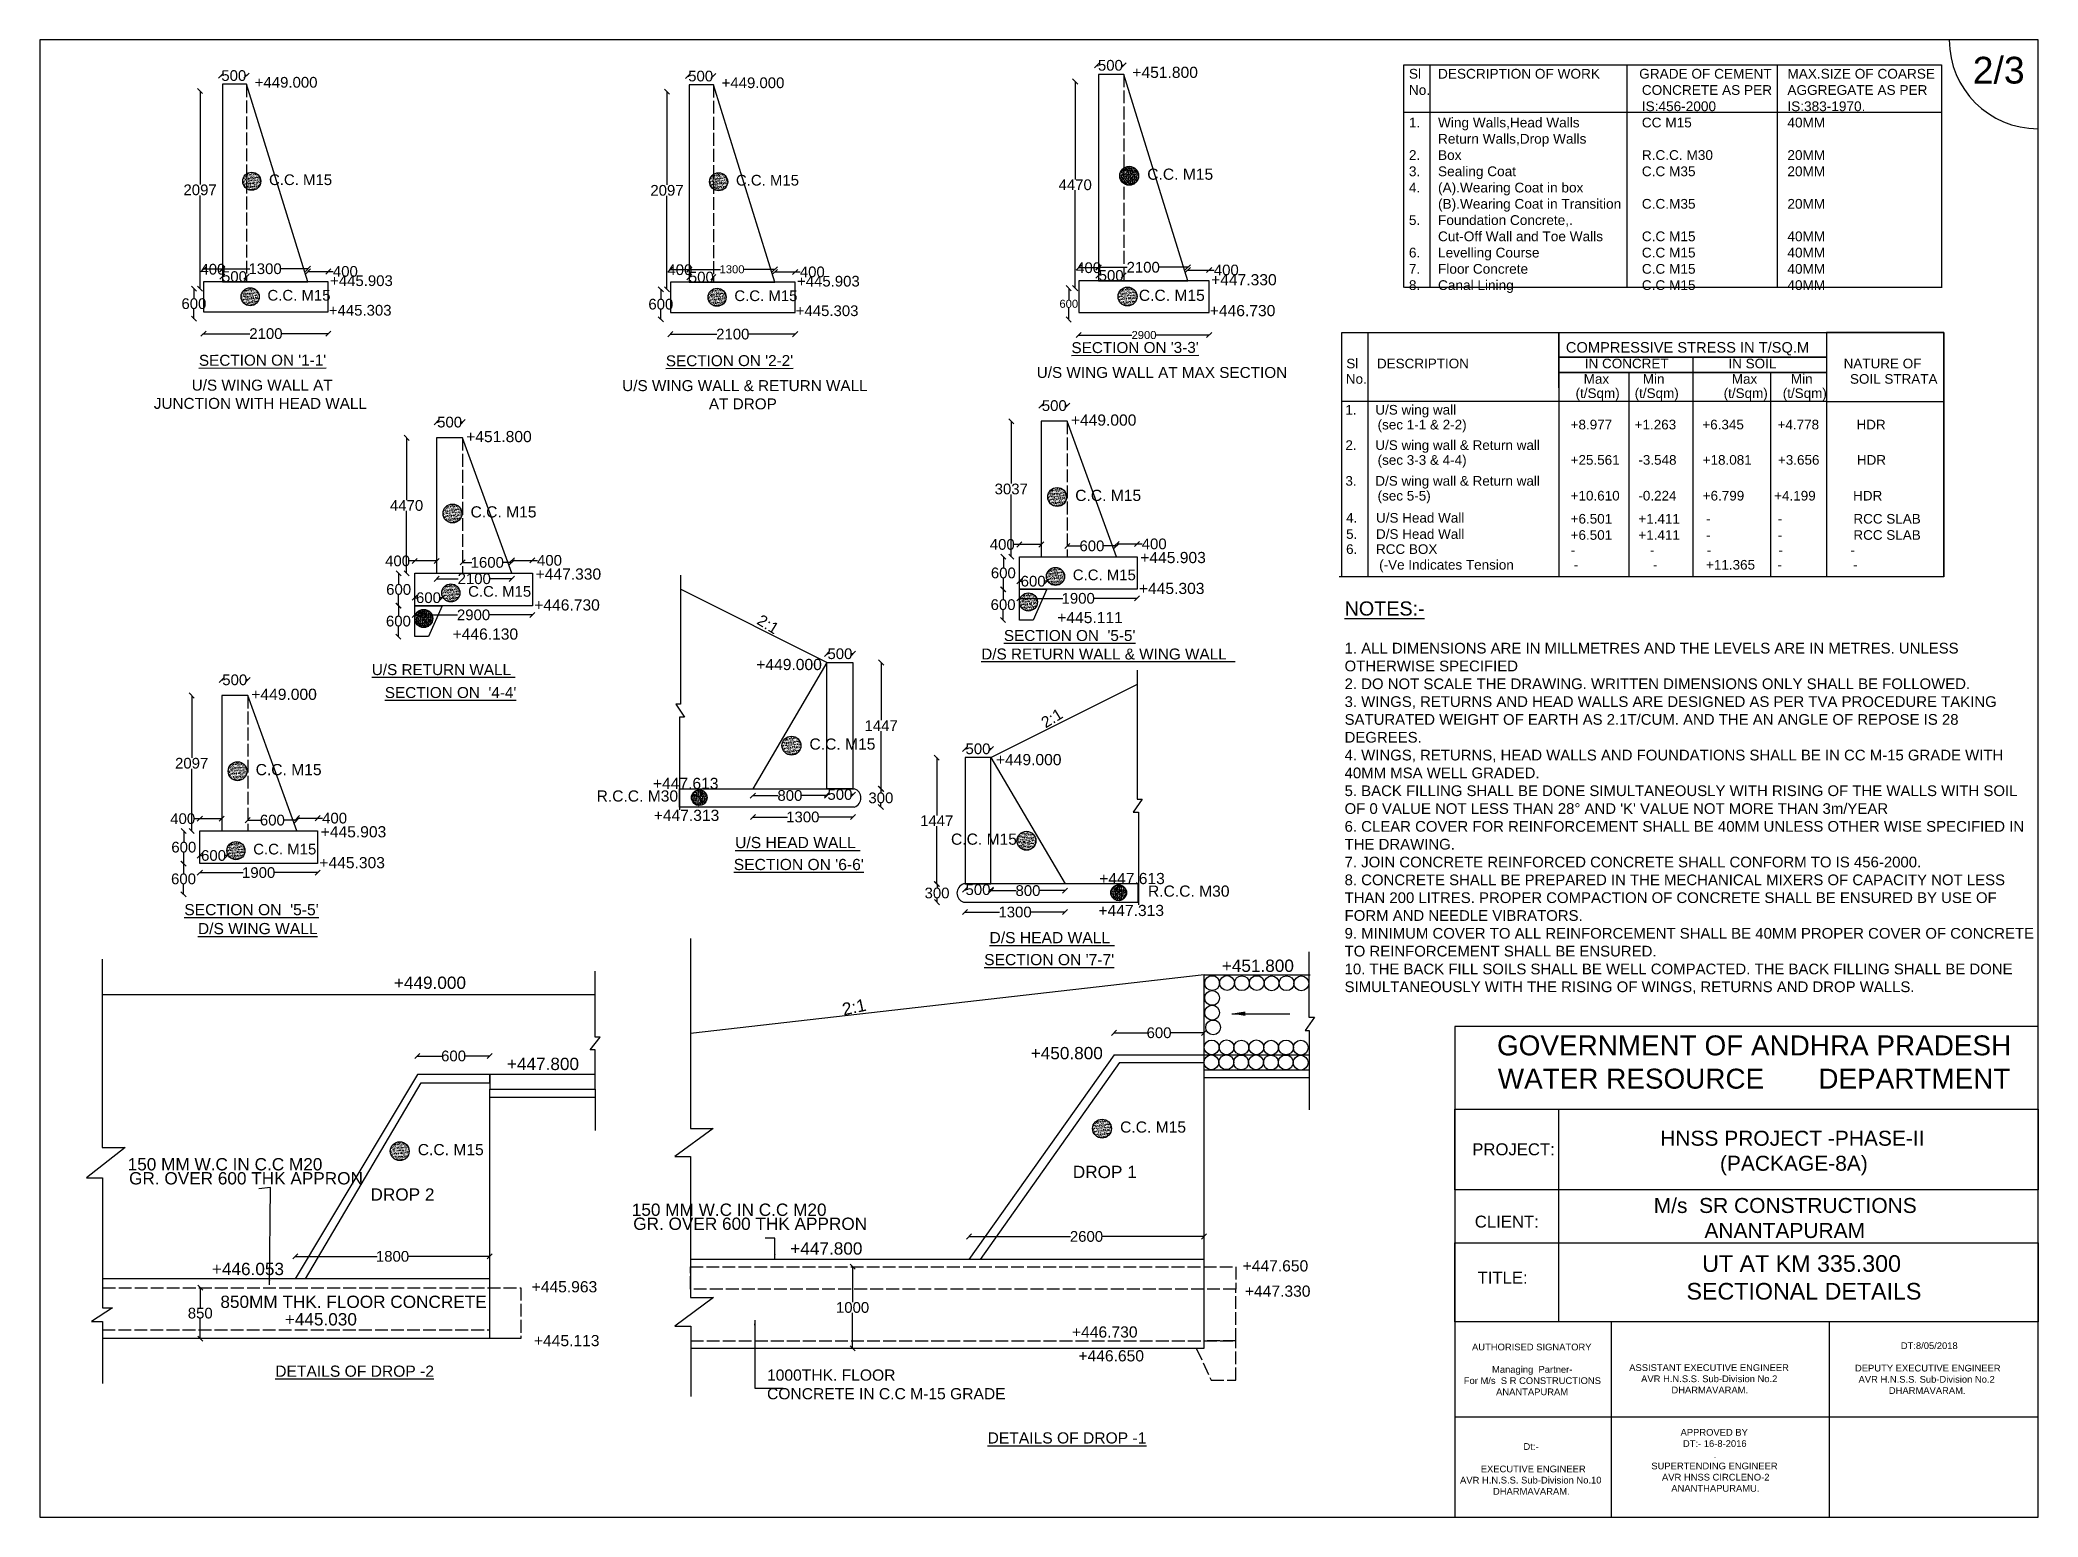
# Model space of a CAD drawing. Header units: millimetres. Extents: x 5124 to 3672811, y 2311 to 45963158.
# Drawn here: x 3635442 to 3672811, y 45935539 to 45963158 of the extents above; entities outside this region: 2.
import ezdxf

# ---------------------------------------------------------------- set-up
doc = ezdxf.new("R2010")
doc.units = ezdxf.units.MM
doc.header["$MEASUREMENT"] = 0
doc.linetypes.add('ACAD_ISO02W100', pattern=[15, 12, -3])
for name, color, linetype in [('DIMENSION', 7, 'Continuous'), ('DRAWING', 7, 'Continuous'), ('TEXT', 7, 'Continuous')]:
    doc.layers.add(name, color=color, linetype=linetype)
doc.styles.get("Standard").update_dxf_attribs({"font": 'arial.ttf', "height": 200})
doc.dimstyles.get("Standard").update_dxf_attribs({"dimtxt": 200, "dimasz": 110, "dimexe": 0.18, "dimexo": 0.0625, "dimgap": 0.09, "dimtad": 0, "dimtih": 1, "dimtoh": 1, "dimdec": 0, "dimzin": 0, "dimdsep": 46, "dimtxsty": 'Standard', "dimblk": 'OBLIQUE', "dimcen": 0.09, "dimse1": 1, "dimse2": 1, "dimadec": 0, "dimazin": 0, "dimtfac": 1, "dimtdec": 0, "dimtofl": 0, "dimtmove": 0, "dimatfit": 3, "dimfxl": 1, "dimtolj": 1, "dimtzin": 0, "dimarcsym": 0})

msp = doc.modelspace()

# ---------------------------------------------------------------- texts
at = {"layer": 'DRAWING'}
for s, height, p in [(' C.C. M15  ', 200, (3648351.7, 45958275)), (' C.C. M15  ', 209.05, (3655913.3, 45958279.1)), ('              COMPRESSIVE STRESS IN T/SQ.M', 196.042, (3662916, 45957311.8)), ('Sl     DESCRIPTION                               IN CONCRET                IN SOIL                  NATURE OF', 180.2277, (3659873.7, 45957018.2)), ('No.                                                          Max         Min                  Max         Min          SOIL STRATA', 180.2277, (3659865.9, 45956729.8)), ('                                                                (t/Sqm)    (t/Sqm)            (t/Sqm)    (t/Sqm)', 180.2277, (3659685.6, 45956463.6)), ('1.     U/S wing wall ', 180.21, (3659857.7, 45956153.2)), ('                 +8.977      +1.263       +6.345         +4.778          HDR', 180.228, (3662880.7, 45955876.3)), ('2.     U/S wing wall & Return wall', 180.21, (3659857.7, 45955492.3)), ('                 +25.561     -3.548       +18.081       +3.656          HDR', 180.228, (3662880.7, 45955215.4)), ('3.     D/S wing wall & Return wall', 180.21, (3659857.7, 45954823.3)), ('                 +10.610     -0.224       +6.799        +4.199          HDR', 180.228, (3662880.7, 45954546.4)), ('4.     U/S Head Wall', 180.21, (3659870.6, 45954132.5)), ('5.     D/S Head Wall', 180.21, (3659870.6, 45953829.5)), ('                 +6.501       +1.411       -                  -                   RCC SLAB', 180.228, (3662880.7, 45954114.4)), ('                 +6.501       +1.411       -                  -                   RCC SLAB', 180.228, (3662880.7, 45953811.4)), ('6.     RCC BOX', 180.21, (3659870.6, 45953547.4)), (' (-Ve Indicates Tension                -                    -             +11.365      -                   -', 180.2277, (3660418.6, 45953254.5)), ('                 -                    -              -                  -                  -', 180.228, (3662880.7, 45953529.4)), ("%%USECTION ON  '5-5'", 204.622, (3653470, 45951919.7)), ('%%UD/S RETURN WALL & WING WALL  ', 204.622, (3653046.9, 45951574.1)), ('%%UU/S RETURN WALL ', 204.622, (3641648.2, 45951282.1)), ("%%USECTION ON  '4-4'", 204.622, (3641892, 45950853.2))]:
    msp.add_text(s, height=height, dxfattribs=at).set_placement(p)
at = {"layer": 'DRAWING', "char_height": 204.622, "attachment_point": 1}
for s, insert, width in [('\\pi167.62; U/S WING WALL AT MAX SECTION', (3653837, 45957042.7), 5076.597), ('\\pi681.39; U/S WING WALL AT \\P\\pi52.311;JUNCTION WITH HEAD WALL', (3637519, 45956805.9), 4072.986), ('\\pi1.0231; U/S WING WALL & RETURN WALL \\P\\pi1701.7;AT DROP', (3646251.5, 45956796.7), 4661.465)]:
    msp.add_mtext(s, dxfattribs=dict(at, insert=insert, width=width))
at = {"layer": 'TEXT'}
for s, height, p in [('+451.800', 209.05, (3655872.9, 45962448.3)), ('2/3', 500, (3671590, 45962343)), ('+449.000', 200, (3639459.5, 45962266.7)), ('+449.000', 200, (3648192, 45962257.5)), (' C.C. M15  ', 209.05, (3656070.3, 45960543.8)), (' C.C. M15  ', 200, (3639648.3, 45960444.6)), (' C.C. M15  ', 200, (3648380.9, 45960435.4)), (' C.C. M15  ', 200, (3639619.2, 45958284.2)), ('+445.903', 200, (3640868.7, 45958556.6)), ('+445.903', 200, (3649601.3, 45958547.4)), ('+447.330', 209.05, (3657345.9, 45958570.3)), ('+445.303', 200, (3640844.8, 45958004)), ('+445.303', 200, (3649577.3, 45957994.8)), ('+446.730', 209.05, (3657320.9, 45957992.7)), ('+449.000', 209.05, (3654722.5, 45955946)), ('+451.800', 209.05, (3643413.5, 45955637.5)), (' C.C. M15  ', 209.05, (3654723.3, 45954537.7)), (' C.C. M15  ', 209.05, (3643414.3, 45954229.2)), ('+447.330', 209.05, (3644712, 45953067.1)), (' C.C. M15  ', 200, (3654681.1, 45953055.7)), ('+445.903', 209.05, (3656021, 45953375.6)), (' C.C. M15  ', 200, (3643372.1, 45952747.2)), ('+445.303', 209.05, (3655996, 45952798.1)), ('+446.730', 209.05, (3644687, 45952489.6)), ('+446.130', 209.05, (3643159.5, 45951945.1)), ('+445.111', 209.05, (3654468.5, 45952253.6)), ('+449.000', 209.05, (3648839.5, 45951375.6)), ('+449.000', 209.05, (3639394.5, 45950818)), (' C.C. M15  ', 209.05, (3649753.3, 45949888.2)), (' C.C. M15  ', 209.05, (3639395.3, 45949409.7)), ('+449.000', 209.05, (3653321.5, 45949597.1)), ('+447.613', 209.05, (3646906.5, 45949152)), (' R.C.C. M30', 209.05, (3645771.3, 45948916.7)), ('+447.313', 209.05, (3646921.5, 45948555)), ('+445.903', 209.05, (3640693, 45948247.6)), (' C.C. M15  ', 200, (3639353.1, 45947927.7)), ('%%UU/S HEAD WALL ', 209.05, (3648444.2, 45948046.5)), (' C.C. M15  ', 209.05, (3652400, 45948109.7)), ('+445.303', 209.05, (3640668, 45947670.1)), ("%%USECTION ON '6-6'", 209.05, (3648418.6, 45947635.9)), ('+447.613', 209.05, (3655253.8, 45947373.5)), (' R.C.C. M30', 209.05, (3656083.8, 45947138.2)), ("%%USECTION ON  '5-5'", 209.05, (3638142, 45946791.7)), ('+447.313', 209.05, (3655238.8, 45946776.5)), ('%%UD/S WING WALL', 209.05, (3638395.9, 45946437.6)), ('%%UD/S HEAD WALL ', 209.05, (3653201.3, 45946268)), ("%%USECTION ON '7-7'", 209.05, (3653101.4, 45945857.4)), (' C.C. M15  ', 209.05, (3655562.3, 45942726.7)), (' C.C. M15  ', 209.05, (3642427.3, 45942304.5)), ('150 MM W.C IN C.C M20', 230, (3637082.3, 45942020.1)), ('GR. OVER 600 THK APPRON', 230, (3637108.8, 45941757.5)), ('150 MM W.C IN C.C M20', 230, (3646511.5, 45941170.1)), ('GR. OVER 600 THK APPRON', 230, (3646538, 45940907.5)), ('%%UDETAILS OF DROP -2', 209.05, (3639842.4, 45938161.5)), ('%%UDETAILS OF DROP -1', 209.05, (3653165.4, 45936913.5))]:
    msp.add_text(s, height=height, dxfattribs=at).set_placement(p)
for s, height, rotation, p in [("%%USECTION ON '3-3'", 204.622, 0.1412, (3654733.7, 45957301.7)), ("%%USECTION ON '1-1'", 204.622, 0.1412, (3638415.6, 45957064.9)), ("%%USECTION ON '2-2'", 204.622, 0.1412, (3647148.2, 45957055.7)), ('2:1', 209.05, 328.44465, (3648832.2, 45952249.8)), ('2:1', 209.05, 31.55535, (3654249.7, 45950282.4))]:
    msp.add_text(s, height=height, rotation=rotation, dxfattribs=at).set_placement(p)
at = {"layer": 'TEXT', "attachment_point": 1}
for s, insert, char_height, width in [('{\\H1.3398x;Sl^IDESCRIPTION OF WORK^I       GRADE OF CEMENT ^IMAX.SIZE OF COARSE\\PNo.^I^I^I^I^I^I^I^I\\H0.99998x;CONCRETE AS PER ^IAGGREGATE AS PER\\P^I^I^I^I^I^I^I^IIS:456-2000^I^I^IIS:383-1970.\\P1.^IWing Walls,Head Walls ^I^I^ICC M15^I^I^I^I40MM\\P^IReturn Walls,Drop Walls\\P2.^IBox^I^I^I^I^I^I^IR.C.C. M30^I^I^I20MM\\P3.^ISealing Coat^I^I^I^I^IC.C M35^I^I^I^I20MM\\P4.^I(A).Wearing Coat in box^I^I^I^I^I^I^I^I\\P^I(B).Wearing Coat in Transition^IC.C.M35^I^I^I^I20MM\\H0.99998x;\\P5.^IFoundation Concrete,.\\P^ICut-Off Wall and Toe Walls^I^IC.C M15^I^I^I^I40MM\\P6.^ILevelling Course^I^I^I^IC.C M15^I^I^I^I40MM\\P7.^IFloor Concrete^I^I^I^IC.C M15^I^I^I^I40MM\\P8.^ICanal Lining^I^I^I^I^IC.C M15^I^I^I^I40MM}', (3661045.2, 45962617.3), 136.127, 9819.542), ('(sec 1-1 & 2-2)', (3660459.7, 45956055.3), 180.21, 2813.465), ('(sec 3-3 & 4-4)', (3660459.7, 45955394.4), 180.21, 2813.465), ('(sec 5-5)', (3660459.7, 45954725.4), 180.21, 2813.465), ("{\\H1.3223x;\\LNOTES:-\\P}\\P1. ALL DIMENSIONS ARE IN MILLMETRES AND THE LEVELS ARE IN METRES. UNLESS OTHERWISE SPECIFIED \\P2. DO NOT SCALE THE DRAWING. WRITTEN DIMENSIONS ONLY SHALL BE FOLLOWED. \\P3. WINGS, RETURNS AND HEAD WALLS ARE DESIGNED AS PER TVA PROCEDURE TAKING SATURATED WEIGHT OF EARTH AS 2.1T/CUM. AND THE AN ANGLE OF REPOSE IS 28 DEGREES. \\P4. WINGS, RETURNS, HEAD WALLS AND FOUNDATIONS SHALL BE IN CC M-15 GRADE WITH 40MM MSA WELL GRADED. \\P5. BACK FILLING SHALL BE DONE SIMULTANEOUSLY WITH RISING OF THE WALLS WITH SOIL OF 0 VALUE NOT LESS THAN 28° AND 'K' VALUE NOT MORE THAN 3m/YEAR \\P6. CLEAR COVER FOR REINFORCEMENT SHALL BE 40MM UNLESS OTHER WISE SPECIFIED IN THE DRAWING. \\P7. JOIN CONCRETE REINFORCED CONCRETE SHALL CONFORM TO IS 456-2000. \\P8. CONCRETE SHALL BE PREPARED IN THE MECHANICAL MIXERS OF CAPACITY NOT LESS THAN 200 LITRES. PROPER COMPACTION OF CONCRETE SHALL BE ENSURED BY USE OF FORM AND NEEDLE VIBRATORS. \\P9. MINIMUM COVER TO ALL REINFORCEMENT SHALL BE 40MM PROPER COVER OF CONCRETE TO REINFORCEMENT SHALL BE ENSURED. \\P10. THE BACK FILL SOILS SHALL BE WELL COMPACTED. THE BACK FILLING SHALL BE DONE SIMULTANEOUSLY WITH THE RISING OF WINGS, RETURNS AND DROP WALLS. ", (3659842.2, 45952659.4), 199.9213, 12858.132), ('+451.800', (3657545.4, 45945962.2), 230, 1511.888), ('+449.000', (3642061.4, 45945643.7), 230, 1511.888), ('+450.800', (3653971.7, 45944328.1), 230, 1511.888), ('+447.800', (3644175.4, 45944126.7), 230, 1511.888), ('PROJECT:', (3662230.2, 45942526.5), 223.43, 2084.672), ('\\pi3063.1;HNSS PROJECT -PHASE-II\\P\\pi4070.9; (PACKAGE-8A)\\P\\pi5446.4; ', (3662682.6, 45942761.6), 280.486, 11001.692), ('DROP 1', (3654759.3, 45942106.8), 230, 1511.888), ('DROP 2', (3641624.2, 45941684.6), 230, 1511.888), ('\\pi1143.7;M/s  SR CONSTRUCTIONS \\P\\pi2091.5;ANANTAPURAM', (3664480.4, 45941504.6), 280.486, 7157.678), ('CLIENT:', (3662277.5, 45941174.2), 223.43, 2084.672), ('+447.800', (3649475.2, 45940675.1), 230, 1511.888), ('+446.053', (3638657.4, 45940292.7), 230, 1511.888), ('+447.650', (3657935.9, 45940339.8), 209.05, 639.34), ('\\pi2995.3;UT AT KM 335.300\\P\\pi2581.1; SECTIONAL DETAILS ', (3663534.9, 45940434.4), 310.995, 9654.134), ('+445.963', (3644638.8, 45939949.2), 209.05, 639.34), ('+447.330', (3657978.2, 45939867), 209.05, 639.34), ('TITLE:', (3662328.9, 45940127.1), 223.43, 1211.571), ('850MM THK. FLOOR CONCRETE', (3638816.9, 45939678.2), 230, 5399.937), ('+445.030', (3640020.9, 45939351.2), 230, 1511.888), ('+446.730', (3654743.8, 45939103.5), 209.05, 639.34), ('+445.113', (3644681.1, 45938942.5), 209.05, 639.34), ('\\pi2038.6;AUTHORISED SIGNATORY\\P\\pi3155.4;\\P\\pi2412.9;Managing  Partner-\\P\\pi1884;For M/s  S R CONSTRUCTIONS\\P\\pi2488.6;ANANTAPURAM', (3660187.1, 45938780.5), 125.73, 6310.752), ('\\pi2578.3;  DT:8/05/2018\\P\\pi3155.4;\\P\\pi1770.6; DEPUTY EXECUTIVE ENGINEER\\P\\pi1886.2;AVR H.N.S.S. Sub-Division No.2\\P\\pi2452.5;DHARMAVARAM.', (3667568.8, 45938805.2), 125.73, 6310.752), ('1000THK. FLOOR \\PCONCRETE IN C.C M-15 GRADE', (3649040.5, 45938297.4), 209.05, 5191.799), ('+446.650', (3654864.5, 45938657.9), 209.05, 639.34), ('\\pi3155.4;\\P\\P\\pi1663.2;ASSISTANT EXECUTIVE ENGINEER\\P\\pi1886.2;AVR H.N.S.S. Sub-Division No.2\\P\\pi2452.5;DHARMAVARAM.', (3663502.5, 45938815), 125.73, 6310.752), ('\\pi2526.5;APPROVED BY\\P\\pi2570.7;DT:- 16-8-2016\\P\\pi3146.6;.  \\P\\pi1979.6;SUPERTENDING ENGINEER                \\P\\pi2130.3; AVR HNSS CIRCLENO-2\\P\\pi0;^I^I^I^I       ANANTHAPURAMU.', (3663599.3, 45937185.2), 125.73, 6310.752), ('\\pi3023.4;Dt:- \\P\\pi3155.4;\\P\\pi2126.8;  EXECUTIVE ENGINEER\\P\\pi1836.9;AVR H.N.S.S. Sub-Division No.10\\P\\pi2452.5;DHARMAVARAM.', (3660164.8, 45936920.1), 125.73, 6310.752)]:
    msp.add_mtext(s, dxfattribs=dict(at, insert=insert, char_height=char_height, width=width))
at = {"layer": 'TEXT', "insert": (3650426.1, 45945140.7), "char_height": 230, "width": 1511.888, "attachment_point": 1, "rotation": 12.1243}
msp.add_mtext('2:1', dxfattribs=at)
at = {"layer": 'TEXT', "color": 7, "insert": (3667501.1, 45944043.8), "char_height": 373.194, "width": 10643.023, "attachment_point": 5}
msp.add_mtext('GOVERNMENT OF ANDHRA PRADESH\\PWATER RESOURCE       DEPARTMENT', dxfattribs=at)

# ---------------------------------------------------------------- blocks, each defined once
blk = doc.blocks.new('_Oblique')
at = {"color": 0, "linetype": 'ByBlock', "lineweight": -2}
blk.add_line((-0.5, -0.5), (0.5, 0.5), dxfattribs=at)
blk = doc.blocks.new('*D62')
at = {"layer": 'Defpoints', "color": 0, "transparency": 16777216}
for p in [(3638854, 45958879), (3638854, 45958510), (3640453, 45958510)]:
    blk.add_point(p, dxfattribs=at)
at = {"layer": 'DRAWING', "color": 0, "lineweight": -2, "transparency": 16777216}
for p, q in [((3638854, 45958879), (3639365, 45958879)), ((3640453, 45958879), (3639942, 45958879))]:
    blk.add_line(p, q, dxfattribs=at)
at = {"layer": 'DRAWING', "color": 0, "lineweight": -2, "transparency": 16777216, "xscale": 95, "yscale": 95, "zscale": 95, "rotation": 180}
blk.add_blockref('_Oblique', (3638854, 45958879), dxfattribs=at)
at = {"layer": 'DRAWING', "color": 0, "lineweight": -2, "transparency": 16777216, "xscale": 95, "yscale": 95, "zscale": 95}
blk.add_blockref('_Oblique', (3640453, 45958879), dxfattribs=at)
at = {"layer": 'DRAWING', "color": 0, "transparency": 16777216, "insert": (3639653, 45958879), "char_height": 200, "attachment_point": 5}
blk.add_mtext('\\A1;1300', dxfattribs=at)
blk = doc.blocks.new('*D63')
at = {"layer": 'Defpoints', "color": 0, "transparency": 16777216}
for p in [(3638854, 45958732), (3638854, 45958510), (3639305, 45958510)]:
    blk.add_point(p, dxfattribs=at)
at = {"layer": 'DRAWING', "color": 0, "lineweight": -2, "transparency": 16777216}
for p, q in [((3638854, 45958732), (3638859, 45958732)), ((3639305, 45958732), (3639300, 45958732))]:
    blk.add_line(p, q, dxfattribs=at)
at = {"layer": 'DRAWING', "color": 0, "lineweight": -2, "transparency": 16777216, "xscale": 95, "yscale": 95, "zscale": 95, "rotation": 180}
blk.add_blockref('_Oblique', (3638854, 45958732), dxfattribs=at)
at = {"layer": 'DRAWING', "color": 0, "lineweight": -2, "transparency": 16777216, "xscale": 95, "yscale": 95, "zscale": 95}
blk.add_blockref('_Oblique', (3639305, 45958732), dxfattribs=at)
at = {"layer": 'DRAWING', "color": 0, "transparency": 16777216, "insert": (3639080, 45958732), "char_height": 200, "attachment_point": 5}
blk.add_mtext('\\A1;500', dxfattribs=at)
blk = doc.blocks.new('*D64')
at = {"layer": 'Defpoints', "color": 0, "transparency": 16777216}
for p in [(3638501, 45958870), (3638501, 45958510), (3638854, 45958510)]:
    blk.add_point(p, dxfattribs=at)
at = {"layer": 'DRAWING', "color": 0, "lineweight": -2, "transparency": 16777216}
blk.add_line((3638854, 45958870), (3638501, 45958870), dxfattribs=at)
at = {"layer": 'DRAWING', "color": 0, "lineweight": -2, "transparency": 16777216, "xscale": 95, "yscale": 95, "zscale": 95, "rotation": 180}
blk.add_blockref('_Oblique', (3638501, 45958870), dxfattribs=at)
at = {"layer": 'DRAWING', "color": 0, "lineweight": -2, "transparency": 16777216, "xscale": 95, "yscale": 95, "zscale": 95}
blk.add_blockref('_Oblique', (3638854, 45958870), dxfattribs=at)
at = {"layer": 'DRAWING', "color": 0, "transparency": 16777216, "insert": (3638677, 45958870), "char_height": 200, "attachment_point": 5}
blk.add_mtext('\\A1;400', dxfattribs=at)
blk = doc.blocks.new('*D65')
at = {"layer": 'Defpoints', "color": 0, "transparency": 16777216}
for p in [(3638501, 45958506), (3638322, 45957945), (3638501, 45957945)]:
    blk.add_point(p, dxfattribs=at)
at = {"layer": 'DRAWING', "color": 0, "lineweight": -2, "transparency": 16777216}
for p, q in [((3638322, 45958506), (3638322, 45958328)), ((3638322, 45957945), (3638322, 45958123))]:
    blk.add_line(p, q, dxfattribs=at)
at = {"layer": 'DRAWING', "color": 0, "lineweight": -2, "transparency": 16777216, "xscale": 95, "yscale": 95, "zscale": 95}
for p, rotation in [((3638322, 45958506), 90), ((3638322, 45957945), 270)]:
    blk.add_blockref('_Oblique', p, dxfattribs=dict(at, rotation=rotation))
at = {"layer": 'DRAWING', "color": 0, "transparency": 16777216, "insert": (3638322, 45958226), "char_height": 200, "attachment_point": 5}
blk.add_mtext('\\A1;600', dxfattribs=at)
blk = doc.blocks.new('*D66')
at = {"layer": 'Defpoints', "color": 0, "transparency": 16777216}
for p in [(3638501, 45957945), (3640834, 45957945), (3638501, 45957666)]:
    blk.add_point(p, dxfattribs=at)
at = {"layer": 'DRAWING', "color": 0, "lineweight": -2, "transparency": 16777216}
for p, q in [((3638501, 45957666), (3639368, 45957666)), ((3640834, 45957666), (3639968, 45957666))]:
    blk.add_line(p, q, dxfattribs=at)
at = {"layer": 'DRAWING', "color": 0, "lineweight": -2, "transparency": 16777216, "xscale": 95, "yscale": 95, "zscale": 95, "rotation": 180}
blk.add_blockref('_Oblique', (3638501, 45957666), dxfattribs=at)
at = {"layer": 'DRAWING', "color": 0, "lineweight": -2, "transparency": 16777216, "xscale": 95, "yscale": 95, "zscale": 95}
blk.add_blockref('_Oblique', (3640834, 45957666), dxfattribs=at)
at = {"layer": 'DRAWING', "color": 0, "transparency": 16777216, "insert": (3639668, 45957666), "char_height": 200, "attachment_point": 5}
blk.add_mtext('\\A1;2100', dxfattribs=at)
blk = doc.blocks.new('*D67')
at = {"layer": 'Defpoints', "color": 0, "transparency": 16777216}
for p in [(3638437, 45962202), (3638854, 45962202), (3638501, 45958506)]:
    blk.add_point(p, dxfattribs=at)
at = {"layer": 'DRAWING', "color": 0, "lineweight": -2, "transparency": 16777216}
for p, q in [((3638437, 45962202), (3638437, 45960456)), ((3638437, 45958506), (3638437, 45960252))]:
    blk.add_line(p, q, dxfattribs=at)
at = {"layer": 'DRAWING', "color": 0, "lineweight": -2, "transparency": 16777216, "xscale": 95, "yscale": 95, "zscale": 95}
for p, rotation in [((3638437, 45962202), 90), ((3638437, 45958506), 270)]:
    blk.add_blockref('_Oblique', p, dxfattribs=dict(at, rotation=rotation))
at = {"layer": 'DRAWING', "color": 0, "transparency": 16777216, "insert": (3638437, 45960354), "char_height": 200, "attachment_point": 5}
blk.add_mtext('\\A1;2097', dxfattribs=at)
blk = doc.blocks.new('*D68')
at = {"layer": 'Defpoints', "color": 0, "transparency": 16777216}
for p in [(3638828, 45962491), (3638828, 45962202), (3639305, 45962202)]:
    blk.add_point(p, dxfattribs=at)
at = {"layer": 'DRAWING', "color": 0, "lineweight": -2, "transparency": 16777216}
for p, q in [((3638828, 45962491), (3638846, 45962491)), ((3639305, 45962491), (3639287, 45962491))]:
    blk.add_line(p, q, dxfattribs=at)
at = {"layer": 'DRAWING', "color": 0, "lineweight": -2, "transparency": 16777216, "xscale": 95, "yscale": 95, "zscale": 95, "rotation": 180}
blk.add_blockref('_Oblique', (3638828, 45962491), dxfattribs=at)
at = {"layer": 'DRAWING', "color": 0, "lineweight": -2, "transparency": 16777216, "xscale": 95, "yscale": 95, "zscale": 95}
blk.add_blockref('_Oblique', (3639305, 45962491), dxfattribs=at)
at = {"layer": 'DRAWING', "color": 0, "transparency": 16777216, "insert": (3639067, 45962491), "char_height": 200, "attachment_point": 5}
blk.add_mtext('\\A1;500', dxfattribs=at)
blk = doc.blocks.new('*D69')
at = {"layer": 'Defpoints', "color": 0, "transparency": 16777216}
for p in [(3640453, 45958637), (3640834, 45958829), (3640834, 45958637)]:
    blk.add_point(p, dxfattribs=at)
at = {"layer": 'DRAWING', "color": 0, "lineweight": -2, "transparency": 16777216}
for p, q in [((3640453, 45958829), (3640834, 45958829)), ((3640834, 45958829), (3640929, 45958829))]:
    blk.add_line(p, q, dxfattribs=at)
at = {"layer": 'DRAWING', "color": 0, "lineweight": -2, "transparency": 16777216, "xscale": 95, "yscale": 95, "zscale": 95, "rotation": 180}
blk.add_blockref('_Oblique', (3640453, 45958829), dxfattribs=at)
at = {"layer": 'DRAWING', "color": 0, "lineweight": -2, "transparency": 16777216, "xscale": 95, "yscale": 95, "zscale": 95}
blk.add_blockref('_Oblique', (3640834, 45958829), dxfattribs=at)
at = {"layer": 'DRAWING', "color": 0, "transparency": 16777216, "insert": (3641154, 45958829), "char_height": 200, "attachment_point": 5}
blk.add_mtext('\\A1;400', dxfattribs=at)
blk = doc.blocks.new('*D70')
at = {"layer": 'Defpoints', "color": 0, "transparency": 16777216}
for p in [(3647586, 45958869), (3647586, 45958501), (3649186, 45958501)]:
    blk.add_point(p, dxfattribs=at)
at = {"layer": 'DIMENSION', "color": 0, "lineweight": -2, "transparency": 16777216}
for p, q in [((3647586, 45958869), (3648169, 45958869)), ((3649186, 45958869), (3648603, 45958869))]:
    blk.add_line(p, q, dxfattribs=at)
at = {"layer": 'DIMENSION', "color": 0, "lineweight": -2, "transparency": 16777216, "xscale": 95, "yscale": 95, "zscale": 95, "rotation": 180}
blk.add_blockref('_Oblique', (3647586, 45958869), dxfattribs=at)
at = {"layer": 'DIMENSION', "color": 0, "lineweight": -2, "transparency": 16777216, "xscale": 95, "yscale": 95, "zscale": 95}
blk.add_blockref('_Oblique', (3649186, 45958869), dxfattribs=at)
at = {"layer": 'DIMENSION', "color": 0, "transparency": 16777216, "insert": (3648386, 45958869), "char_height": 150, "attachment_point": 5}
blk.add_mtext('\\A1;1300', dxfattribs=at)
blk = doc.blocks.new('*D71')
at = {"layer": 'Defpoints', "color": 0, "transparency": 16777216}
for p in [(3647586, 45958723), (3647586, 45958501), (3648038, 45958501)]:
    blk.add_point(p, dxfattribs=at)
at = {"layer": 'DRAWING', "color": 0, "lineweight": -2, "transparency": 16777216}
for p, q in [((3647586, 45958723), (3647591, 45958723)), ((3648038, 45958723), (3648033, 45958723))]:
    blk.add_line(p, q, dxfattribs=at)
at = {"layer": 'DRAWING', "color": 0, "lineweight": -2, "transparency": 16777216, "xscale": 95, "yscale": 95, "zscale": 95, "rotation": 180}
blk.add_blockref('_Oblique', (3647586, 45958723), dxfattribs=at)
at = {"layer": 'DRAWING', "color": 0, "lineweight": -2, "transparency": 16777216, "xscale": 95, "yscale": 95, "zscale": 95}
blk.add_blockref('_Oblique', (3648038, 45958723), dxfattribs=at)
at = {"layer": 'DRAWING', "color": 0, "transparency": 16777216, "insert": (3647812, 45958723), "char_height": 200, "attachment_point": 5}
blk.add_mtext('\\A1;500', dxfattribs=at)
blk = doc.blocks.new('*D72')
at = {"layer": 'Defpoints', "color": 0, "transparency": 16777216}
for p in [(3647234, 45958861), (3647234, 45958501), (3647586, 45958501)]:
    blk.add_point(p, dxfattribs=at)
at = {"layer": 'DRAWING', "color": 0, "lineweight": -2, "transparency": 16777216}
blk.add_line((3647586, 45958861), (3647234, 45958861), dxfattribs=at)
at = {"layer": 'DRAWING', "color": 0, "lineweight": -2, "transparency": 16777216, "xscale": 95, "yscale": 95, "zscale": 95, "rotation": 180}
blk.add_blockref('_Oblique', (3647234, 45958861), dxfattribs=at)
at = {"layer": 'DRAWING', "color": 0, "lineweight": -2, "transparency": 16777216, "xscale": 95, "yscale": 95, "zscale": 95}
blk.add_blockref('_Oblique', (3647586, 45958861), dxfattribs=at)
at = {"layer": 'DRAWING', "color": 0, "transparency": 16777216, "insert": (3647410, 45958861), "char_height": 200, "attachment_point": 5}
blk.add_mtext('\\A1;400', dxfattribs=at)
blk = doc.blocks.new('*D73')
at = {"layer": 'Defpoints', "color": 0, "transparency": 16777216}
for p in [(3647234, 45958497), (3647054, 45957936), (3647234, 45957936)]:
    blk.add_point(p, dxfattribs=at)
at = {"layer": 'DRAWING', "color": 0, "lineweight": -2, "transparency": 16777216}
for p, q in [((3647054, 45958497), (3647054, 45958319)), ((3647054, 45957936), (3647054, 45958114))]:
    blk.add_line(p, q, dxfattribs=at)
at = {"layer": 'DRAWING', "color": 0, "lineweight": -2, "transparency": 16777216, "xscale": 95, "yscale": 95, "zscale": 95}
for p, rotation in [((3647054, 45958497), 90), ((3647054, 45957936), 270)]:
    blk.add_blockref('_Oblique', p, dxfattribs=dict(at, rotation=rotation))
at = {"layer": 'DRAWING', "color": 0, "transparency": 16777216, "insert": (3647054, 45958216), "char_height": 200, "attachment_point": 5}
blk.add_mtext('\\A1;600', dxfattribs=at)
blk = doc.blocks.new('*D74')
at = {"layer": 'Defpoints', "color": 0, "transparency": 16777216}
for p in [(3647234, 45957936), (3649567, 45957936), (3647234, 45957657)]:
    blk.add_point(p, dxfattribs=at)
at = {"layer": 'DRAWING', "color": 0, "lineweight": -2, "transparency": 16777216}
for p, q in [((3647234, 45957657), (3648100, 45957657)), ((3649567, 45957657), (3648700, 45957657))]:
    blk.add_line(p, q, dxfattribs=at)
at = {"layer": 'DRAWING', "color": 0, "lineweight": -2, "transparency": 16777216, "xscale": 95, "yscale": 95, "zscale": 95, "rotation": 180}
blk.add_blockref('_Oblique', (3647234, 45957657), dxfattribs=at)
at = {"layer": 'DRAWING', "color": 0, "lineweight": -2, "transparency": 16777216, "xscale": 95, "yscale": 95, "zscale": 95}
blk.add_blockref('_Oblique', (3649567, 45957657), dxfattribs=at)
at = {"layer": 'DRAWING', "color": 0, "transparency": 16777216, "insert": (3648400, 45957657), "char_height": 200, "attachment_point": 5}
blk.add_mtext('\\A1;2100', dxfattribs=at)
blk = doc.blocks.new('*D75')
at = {"layer": 'Defpoints', "color": 0, "transparency": 16777216}
for p in [(3647169, 45962193), (3647586, 45962193), (3647234, 45958497)]:
    blk.add_point(p, dxfattribs=at)
at = {"layer": 'DRAWING', "color": 0, "lineweight": -2, "transparency": 16777216}
for p, q in [((3647169, 45962193), (3647169, 45960447)), ((3647169, 45958497), (3647169, 45960243))]:
    blk.add_line(p, q, dxfattribs=at)
at = {"layer": 'DRAWING', "color": 0, "lineweight": -2, "transparency": 16777216, "xscale": 95, "yscale": 95, "zscale": 95}
for p, rotation in [((3647169, 45962193), 90), ((3647169, 45958497), 270)]:
    blk.add_blockref('_Oblique', p, dxfattribs=dict(at, rotation=rotation))
at = {"layer": 'DRAWING', "color": 0, "transparency": 16777216, "insert": (3647169, 45960345), "char_height": 200, "attachment_point": 5}
blk.add_mtext('\\A1;2097', dxfattribs=at)
blk = doc.blocks.new('*D76')
at = {"layer": 'Defpoints', "color": 0, "transparency": 16777216}
for p in [(3647561, 45962482), (3647561, 45962193), (3648038, 45962193)]:
    blk.add_point(p, dxfattribs=at)
at = {"layer": 'DRAWING', "color": 0, "lineweight": -2, "transparency": 16777216}
for p, q in [((3647561, 45962482), (3647579, 45962482)), ((3648038, 45962482), (3648020, 45962482))]:
    blk.add_line(p, q, dxfattribs=at)
at = {"layer": 'DRAWING', "color": 0, "lineweight": -2, "transparency": 16777216, "xscale": 95, "yscale": 95, "zscale": 95, "rotation": 180}
blk.add_blockref('_Oblique', (3647561, 45962482), dxfattribs=at)
at = {"layer": 'DRAWING', "color": 0, "lineweight": -2, "transparency": 16777216, "xscale": 95, "yscale": 95, "zscale": 95}
blk.add_blockref('_Oblique', (3648038, 45962482), dxfattribs=at)
at = {"layer": 'DRAWING', "color": 0, "transparency": 16777216, "insert": (3647799, 45962482), "char_height": 200, "attachment_point": 5}
blk.add_mtext('\\A1;500', dxfattribs=at)
blk = doc.blocks.new('*D77')
at = {"layer": 'Defpoints', "color": 0, "transparency": 16777216}
for p in [(3649186, 45958627), (3649567, 45958820), (3649567, 45958627)]:
    blk.add_point(p, dxfattribs=at)
at = {"layer": 'DRAWING', "color": 0, "lineweight": -2, "transparency": 16777216}
for p, q in [((3649186, 45958820), (3649567, 45958820)), ((3649567, 45958820), (3649662, 45958820))]:
    blk.add_line(p, q, dxfattribs=at)
at = {"layer": 'DRAWING', "color": 0, "lineweight": -2, "transparency": 16777216, "xscale": 95, "yscale": 95, "zscale": 95, "rotation": 180}
blk.add_blockref('_Oblique', (3649186, 45958820), dxfattribs=at)
at = {"layer": 'DRAWING', "color": 0, "lineweight": -2, "transparency": 16777216, "xscale": 95, "yscale": 95, "zscale": 95}
blk.add_blockref('_Oblique', (3649567, 45958820), dxfattribs=at)
at = {"layer": 'DRAWING', "color": 0, "transparency": 16777216, "insert": (3649887, 45958820), "char_height": 200, "attachment_point": 5}
blk.add_mtext('\\A1;400', dxfattribs=at)
blk = doc.blocks.new('*D78')
at = {"layer": 'Defpoints', "color": 0, "transparency": 16777216}
for p in [(3655240, 45958907), (3655240, 45958521), (3656911, 45958521)]:
    blk.add_point(p, dxfattribs=at)
at = {"layer": 'DRAWING', "color": 0, "lineweight": -2, "transparency": 16777216}
for p, q in [((3655240, 45958907), (3655776, 45958907)), ((3656911, 45958907), (3656376, 45958907))]:
    blk.add_line(p, q, dxfattribs=at)
at = {"layer": 'DRAWING', "color": 0, "lineweight": -2, "transparency": 16777216, "xscale": 95, "yscale": 95, "zscale": 95, "rotation": 180}
blk.add_blockref('_Oblique', (3655240, 45958907), dxfattribs=at)
at = {"layer": 'DRAWING', "color": 0, "lineweight": -2, "transparency": 16777216, "xscale": 95, "yscale": 95, "zscale": 95}
blk.add_blockref('_Oblique', (3656911, 45958907), dxfattribs=at)
at = {"layer": 'DRAWING', "color": 0, "transparency": 16777216, "insert": (3656076, 45958907), "char_height": 200, "attachment_point": 5}
blk.add_mtext('\\A1;2100', dxfattribs=at)
blk = doc.blocks.new('*D79')
at = {"layer": 'Defpoints', "color": 0, "transparency": 16777216}
for p in [(3655240, 45958754), (3655240, 45958521), (3655712, 45958521)]:
    blk.add_point(p, dxfattribs=at)
at = {"layer": 'DRAWING', "color": 0, "lineweight": -2, "transparency": 16777216}
for p, q in [((3655240, 45958754), (3655255, 45958754)), ((3655712, 45958754), (3655696, 45958754))]:
    blk.add_line(p, q, dxfattribs=at)
at = {"layer": 'DRAWING', "color": 0, "lineweight": -2, "transparency": 16777216, "xscale": 95, "yscale": 95, "zscale": 95, "rotation": 180}
blk.add_blockref('_Oblique', (3655240, 45958754), dxfattribs=at)
at = {"layer": 'DRAWING', "color": 0, "lineweight": -2, "transparency": 16777216, "xscale": 95, "yscale": 95, "zscale": 95}
blk.add_blockref('_Oblique', (3655712, 45958754), dxfattribs=at)
at = {"layer": 'DRAWING', "color": 0, "transparency": 16777216, "insert": (3655476, 45958754), "char_height": 200, "attachment_point": 5}
blk.add_mtext('\\A1;500', dxfattribs=at)
blk = doc.blocks.new('*D80')
at = {"layer": 'Defpoints', "color": 0, "transparency": 16777216}
for p in [(3654871, 45958898), (3654871, 45958521), (3655240, 45958521)]:
    blk.add_point(p, dxfattribs=at)
at = {"layer": 'DRAWING', "color": 0, "lineweight": -2, "transparency": 16777216}
blk.add_line((3655240, 45958898), (3654871, 45958898), dxfattribs=at)
at = {"layer": 'DRAWING', "color": 0, "lineweight": -2, "transparency": 16777216, "xscale": 95, "yscale": 95, "zscale": 95, "rotation": 180}
blk.add_blockref('_Oblique', (3654871, 45958898), dxfattribs=at)
at = {"layer": 'DRAWING', "color": 0, "lineweight": -2, "transparency": 16777216, "xscale": 95, "yscale": 95, "zscale": 95}
blk.add_blockref('_Oblique', (3655240, 45958898), dxfattribs=at)
at = {"layer": 'DRAWING', "color": 0, "transparency": 16777216, "insert": (3655055, 45958898), "char_height": 200, "attachment_point": 5}
blk.add_mtext('\\A1;400', dxfattribs=at)
blk = doc.blocks.new('*D81')
at = {"layer": 'Defpoints', "color": 0, "transparency": 16777216}
for p in [(3654871, 45958517), (3654684, 45957931), (3654871, 45957931)]:
    blk.add_point(p, dxfattribs=at)
at = {"layer": 'DIMENSION', "color": 0, "lineweight": -2, "transparency": 16777216}
for p, q in [((3654684, 45958517), (3654684, 45958301)), ((3654684, 45957931), (3654684, 45958148))]:
    blk.add_line(p, q, dxfattribs=at)
at = {"layer": 'DIMENSION', "color": 0, "lineweight": -2, "transparency": 16777216, "xscale": 95, "yscale": 95, "zscale": 95}
for p, rotation in [((3654684, 45958517), 90), ((3654684, 45957931), 270)]:
    blk.add_blockref('_Oblique', p, dxfattribs=dict(at, rotation=rotation))
at = {"layer": 'DIMENSION', "color": 0, "transparency": 16777216, "insert": (3654684, 45958224), "char_height": 150, "attachment_point": 5}
blk.add_mtext('\\A1;600', dxfattribs=at)
blk = doc.blocks.new('*D82')
at = {"layer": 'Defpoints', "color": 0, "transparency": 16777216}
for p in [(3654871, 45957931), (3657310, 45957931), (3654871, 45957640)]:
    blk.add_point(p, dxfattribs=at)
at = {"layer": 'DIMENSION', "color": 0, "lineweight": -2, "transparency": 16777216}
for p, q in [((3654871, 45957640), (3655865, 45957640)), ((3657310, 45957640), (3656316, 45957640))]:
    blk.add_line(p, q, dxfattribs=at)
at = {"layer": 'DIMENSION', "color": 0, "lineweight": -2, "transparency": 16777216, "xscale": 95, "yscale": 95, "zscale": 95, "rotation": 180}
blk.add_blockref('_Oblique', (3654871, 45957640), dxfattribs=at)
at = {"layer": 'DIMENSION', "color": 0, "lineweight": -2, "transparency": 16777216, "xscale": 95, "yscale": 95, "zscale": 95}
blk.add_blockref('_Oblique', (3657310, 45957640), dxfattribs=at)
at = {"layer": 'DIMENSION', "color": 0, "transparency": 16777216, "insert": (3656091, 45957640), "char_height": 150, "attachment_point": 5}
blk.add_mtext('\\A1;2900', dxfattribs=at)
blk = doc.blocks.new('*D83')
at = {"layer": 'Defpoints', "color": 0, "transparency": 16777216}
for p in [(3654804, 45962381), (3655240, 45962381), (3654871, 45958517)]:
    blk.add_point(p, dxfattribs=at)
at = {"layer": 'DRAWING', "color": 0, "lineweight": -2, "transparency": 16777216}
for p, q in [((3654804, 45962381), (3654804, 45960551)), ((3654804, 45958517), (3654804, 45960347))]:
    blk.add_line(p, q, dxfattribs=at)
at = {"layer": 'DRAWING', "color": 0, "lineweight": -2, "transparency": 16777216, "xscale": 95, "yscale": 95, "zscale": 95}
for p, rotation in [((3654804, 45962381), 90), ((3654804, 45958517), 270)]:
    blk.add_blockref('_Oblique', p, dxfattribs=dict(at, rotation=rotation))
at = {"layer": 'DRAWING', "color": 0, "transparency": 16777216, "insert": (3654804, 45960449), "char_height": 200, "attachment_point": 5}
blk.add_mtext('\\A1;4470', dxfattribs=at)
blk = doc.blocks.new('*D84')
at = {"layer": 'Defpoints', "color": 0, "transparency": 16777216}
for p in [(3655213, 45962683), (3655213, 45962381), (3655712, 45962381)]:
    blk.add_point(p, dxfattribs=at)
at = {"layer": 'DRAWING', "color": 0, "lineweight": -2, "transparency": 16777216}
for p, q in [((3655213, 45962683), (3655242, 45962683)), ((3655712, 45962683), (3655683, 45962683))]:
    blk.add_line(p, q, dxfattribs=at)
at = {"layer": 'DRAWING', "color": 0, "lineweight": -2, "transparency": 16777216, "xscale": 95, "yscale": 95, "zscale": 95, "rotation": 180}
blk.add_blockref('_Oblique', (3655213, 45962683), dxfattribs=at)
at = {"layer": 'DRAWING', "color": 0, "lineweight": -2, "transparency": 16777216, "xscale": 95, "yscale": 95, "zscale": 95}
blk.add_blockref('_Oblique', (3655712, 45962683), dxfattribs=at)
at = {"layer": 'DRAWING', "color": 0, "transparency": 16777216, "insert": (3655462, 45962683), "char_height": 200, "attachment_point": 5}
blk.add_mtext('\\A1;500', dxfattribs=at)
blk = doc.blocks.new('*D85')
at = {"layer": 'Defpoints', "color": 0, "transparency": 16777216}
for p in [(3657310, 45958855), (3656911, 45958654), (3657310, 45958654)]:
    blk.add_point(p, dxfattribs=at)
at = {"layer": 'DRAWING', "color": 0, "lineweight": -2, "transparency": 16777216}
for p, q in [((3656911, 45958855), (3657310, 45958855)), ((3657310, 45958855), (3657405, 45958855))]:
    blk.add_line(p, q, dxfattribs=at)
at = {"layer": 'DRAWING', "color": 0, "lineweight": -2, "transparency": 16777216, "xscale": 95, "yscale": 95, "zscale": 95, "rotation": 180}
blk.add_blockref('_Oblique', (3656911, 45958855), dxfattribs=at)
at = {"layer": 'DRAWING', "color": 0, "lineweight": -2, "transparency": 16777216, "xscale": 95, "yscale": 95, "zscale": 95}
blk.add_blockref('_Oblique', (3657310, 45958855), dxfattribs=at)
at = {"layer": 'DRAWING', "color": 0, "transparency": 16777216, "insert": (3657630, 45958855), "char_height": 200, "attachment_point": 5}
blk.add_mtext('\\A1;400', dxfattribs=at)
blk = doc.blocks.new('*D88')
at = {"layer": 'Defpoints', "color": 0, "transparency": 16777216}
for p in [(3643348, 45956011), (3642860, 45955719), (3643348, 45955719)]:
    blk.add_point(p, dxfattribs=at)
at = {"layer": 'DRAWING', "color": 0, "lineweight": -2, "transparency": 16777216}
for p, q in [((3642860, 45956011), (3642883, 45956011)), ((3643348, 45956011), (3643325, 45956011))]:
    blk.add_line(p, q, dxfattribs=at)
at = {"layer": 'DRAWING', "color": 0, "lineweight": -2, "transparency": 16777216, "xscale": 95, "yscale": 95, "zscale": 95, "rotation": 180}
blk.add_blockref('_Oblique', (3642860, 45956011), dxfattribs=at)
at = {"layer": 'DRAWING', "color": 0, "lineweight": -2, "transparency": 16777216, "xscale": 95, "yscale": 95, "zscale": 95}
blk.add_blockref('_Oblique', (3643348, 45956011), dxfattribs=at)
at = {"layer": 'DRAWING', "color": 0, "transparency": 16777216, "insert": (3643104, 45956011), "char_height": 200, "attachment_point": 5}
blk.add_mtext('\\A1;500', dxfattribs=at)
blk = doc.blocks.new('*D89')
at = {"layer": 'Defpoints', "color": 0, "transparency": 16777216}
for p in [(3642450.5, 45952578), (3644652.5, 45952578), (3644652.5, 45952407)]:
    blk.add_point(p, dxfattribs=at)
at = {"layer": 'DRAWING', "color": 0, "lineweight": -2, "transparency": 16777216}
for p, q in [((3642450.5, 45952407), (3643251.41, 45952407)), ((3644652.5, 45952407), (3643851.59, 45952407))]:
    blk.add_line(p, q, dxfattribs=at)
at = {"layer": 'DRAWING', "color": 0, "lineweight": -2, "transparency": 16777216, "xscale": 95, "yscale": 95, "zscale": 95, "rotation": 180}
blk.add_blockref('_Oblique', (3642450.5, 45952407), dxfattribs=at)
at = {"layer": 'DRAWING', "color": 0, "lineweight": -2, "transparency": 16777216, "xscale": 95, "yscale": 95, "zscale": 95}
blk.add_blockref('_Oblique', (3644652.5, 45952407), dxfattribs=at)
at = {"layer": 'DRAWING', "color": 0, "transparency": 16777216, "insert": (3643551.5, 45952407), "char_height": 200, "attachment_point": 5}
blk.add_mtext('\\A1;2900', dxfattribs=at)
blk = doc.blocks.new('*D90')
at = {"layer": 'Defpoints', "color": 0, "transparency": 16777216}
for p in [(3642860.5, 45953186.5), (3644268, 45953186.5), (3644268, 45953082.5)]:
    blk.add_point(p, dxfattribs=at)
at = {"layer": 'DRAWING', "color": 0, "lineweight": -2, "transparency": 16777216}
for p, q in [((3642860.5, 45953082.5), (3643264.16, 45953082.5)), ((3644268, 45953082.5), (3643864.34, 45953082.5))]:
    blk.add_line(p, q, dxfattribs=at)
at = {"layer": 'DRAWING', "color": 0, "lineweight": -2, "transparency": 16777216, "xscale": 95, "yscale": 95, "zscale": 95, "rotation": 180}
blk.add_blockref('_Oblique', (3642860.5, 45953082.5), dxfattribs=at)
at = {"layer": 'DRAWING', "color": 0, "lineweight": -2, "transparency": 16777216, "xscale": 95, "yscale": 95, "zscale": 95}
blk.add_blockref('_Oblique', (3644268, 45953082.5), dxfattribs=at)
at = {"layer": 'DRAWING', "color": 0, "transparency": 16777216, "insert": (3643564.25, 45953082.5), "char_height": 200, "attachment_point": 5}
blk.add_mtext('\\A1;2100', dxfattribs=at)
blk = doc.blocks.new('*D91')
at = {"layer": 'Defpoints', "color": 0, "transparency": 16777216}
for p in [(3644268, 45953388), (3643348, 45953186), (3644268, 45953186)]:
    blk.add_point(p, dxfattribs=at)
at = {"layer": 'DRAWING', "color": 0, "lineweight": -2, "transparency": 16777216}
for p, q in [((3643348, 45953388), (3643519, 45953388)), ((3644268, 45953388), (3644097, 45953388))]:
    blk.add_line(p, q, dxfattribs=at)
at = {"layer": 'DRAWING', "color": 0, "lineweight": -2, "transparency": 16777216, "xscale": 95, "yscale": 95, "zscale": 95, "rotation": 180}
blk.add_blockref('_Oblique', (3643348, 45953388), dxfattribs=at)
at = {"layer": 'DRAWING', "color": 0, "lineweight": -2, "transparency": 16777216, "xscale": 95, "yscale": 95, "zscale": 95}
blk.add_blockref('_Oblique', (3644268, 45953388), dxfattribs=at)
at = {"layer": 'DRAWING', "color": 0, "transparency": 16777216, "insert": (3643808, 45953388), "char_height": 200, "attachment_point": 5}
blk.add_mtext('\\A1;1600', dxfattribs=at)
blk = doc.blocks.new('*D92')
at = {"layer": 'Defpoints', "color": 0, "transparency": 16777216}
for p in [(3644652, 45953426), (3644268, 45953186), (3644652, 45953186)]:
    blk.add_point(p, dxfattribs=at)
at = {"layer": 'DRAWING', "color": 0, "lineweight": -2, "transparency": 16777216}
for p, q in [((3644268, 45953426), (3644652, 45953426)), ((3644652, 45953426), (3644748, 45953426))]:
    blk.add_line(p, q, dxfattribs=at)
at = {"layer": 'DRAWING', "color": 0, "lineweight": -2, "transparency": 16777216, "xscale": 95, "yscale": 95, "zscale": 95, "rotation": 180}
blk.add_blockref('_Oblique', (3644268, 45953426), dxfattribs=at)
at = {"layer": 'DRAWING', "color": 0, "lineweight": -2, "transparency": 16777216, "xscale": 95, "yscale": 95, "zscale": 95}
blk.add_blockref('_Oblique', (3644652, 45953426), dxfattribs=at)
at = {"layer": 'DRAWING', "color": 0, "transparency": 16777216, "insert": (3644972, 45953426), "char_height": 200, "attachment_point": 5}
blk.add_mtext('\\A1;400', dxfattribs=at)
blk = doc.blocks.new('*D93')
at = {"layer": 'Defpoints', "color": 0, "transparency": 16777216}
for p in [(3642450, 45953416), (3642450, 45953186), (3642860, 45953186)]:
    blk.add_point(p, dxfattribs=at)
at = {"layer": 'DRAWING', "color": 0, "lineweight": -2, "transparency": 16777216}
for p, q in [((3642450, 45953416), (3642356, 45953416)), ((3642860, 45953416), (3642450, 45953416))]:
    blk.add_line(p, q, dxfattribs=at)
at = {"layer": 'DRAWING', "color": 0, "lineweight": -2, "transparency": 16777216, "xscale": 95, "yscale": 95, "zscale": 95, "rotation": 180}
blk.add_blockref('_Oblique', (3642450, 45953416), dxfattribs=at)
at = {"layer": 'DRAWING', "color": 0, "lineweight": -2, "transparency": 16777216, "xscale": 95, "yscale": 95, "zscale": 95}
blk.add_blockref('_Oblique', (3642860, 45953416), dxfattribs=at)
at = {"layer": 'DRAWING', "color": 0, "transparency": 16777216, "insert": (3642131, 45953416), "char_height": 200, "attachment_point": 5}
blk.add_mtext('\\A1;400', dxfattribs=at)
blk = doc.blocks.new('*D94')
at = {"layer": 'Defpoints', "color": 0, "transparency": 16777216}
for p in [(3642450, 45953186), (3642151, 45952578), (3642450, 45952578)]:
    blk.add_point(p, dxfattribs=at)
at = {"layer": 'DRAWING', "color": 0, "lineweight": -2, "transparency": 16777216}
for p, q in [((3642151, 45953186), (3642151, 45952984)), ((3642151, 45952578), (3642151, 45952780))]:
    blk.add_line(p, q, dxfattribs=at)
at = {"layer": 'DRAWING', "color": 0, "lineweight": -2, "transparency": 16777216, "xscale": 95, "yscale": 95, "zscale": 95}
for p, rotation in [((3642151, 45953186), 90), ((3642151, 45952578), 270)]:
    blk.add_blockref('_Oblique', p, dxfattribs=dict(at, rotation=rotation))
at = {"layer": 'DRAWING', "color": 0, "transparency": 16777216, "insert": (3642151, 45952882), "char_height": 200, "attachment_point": 5}
blk.add_mtext('\\A1;600', dxfattribs=at)
blk = doc.blocks.new('*D95')
at = {"layer": 'Defpoints', "color": 0, "transparency": 16777216}
for p in [(3642450, 45952728), (3642450, 45952578), (3642966, 45952578)]:
    blk.add_point(p, dxfattribs=at)
at = {"layer": 'DRAWING', "color": 0, "lineweight": -2, "transparency": 16777216}
for p, q in [((3642450, 45952728), (3642487, 45952728)), ((3642966, 45952728), (3642929, 45952728))]:
    blk.add_line(p, q, dxfattribs=at)
at = {"layer": 'DRAWING', "color": 0, "lineweight": -2, "transparency": 16777216, "xscale": 95, "yscale": 95, "zscale": 95, "rotation": 180}
blk.add_blockref('_Oblique', (3642450, 45952728), dxfattribs=at)
at = {"layer": 'DRAWING', "color": 0, "lineweight": -2, "transparency": 16777216, "xscale": 95, "yscale": 95, "zscale": 95}
blk.add_blockref('_Oblique', (3642966, 45952728), dxfattribs=at)
at = {"layer": 'DRAWING', "color": 0, "transparency": 16777216, "insert": (3642708, 45952728), "char_height": 200, "attachment_point": 5}
blk.add_mtext('\\A1;600', dxfattribs=at)
blk = doc.blocks.new('*D96')
at = {"layer": 'Defpoints', "color": 0, "transparency": 16777216}
for p in [(3642146, 45952578), (3642450, 45952578), (3642450, 45952001)]:
    blk.add_point(p, dxfattribs=at)
at = {"layer": 'DRAWING', "color": 0, "lineweight": -2, "transparency": 16777216}
for p, q in [((3642146, 45952578), (3642146, 45952392)), ((3642146, 45952001), (3642146, 45952187))]:
    blk.add_line(p, q, dxfattribs=at)
at = {"layer": 'DRAWING', "color": 0, "lineweight": -2, "transparency": 16777216, "xscale": 95, "yscale": 95, "zscale": 95}
for p, rotation in [((3642146, 45952578), 90), ((3642146, 45952001), 270)]:
    blk.add_blockref('_Oblique', p, dxfattribs=dict(at, rotation=rotation))
at = {"layer": 'DRAWING', "color": 0, "transparency": 16777216, "insert": (3642146, 45952290), "char_height": 200, "attachment_point": 5}
blk.add_mtext('\\A1;600', dxfattribs=at)
blk = doc.blocks.new('*D97')
at = {"layer": 'Defpoints', "color": 0, "transparency": 16777216}
for p in [(3642299, 45955719), (3642860, 45955719), (3642450, 45953186)]:
    blk.add_point(p, dxfattribs=at)
at = {"layer": 'DRAWING', "color": 0, "lineweight": -2, "transparency": 16777216}
for p, q in [((3642299, 45955719), (3642299, 45954555)), ((3642299, 45953186), (3642299, 45954351))]:
    blk.add_line(p, q, dxfattribs=at)
at = {"layer": 'DRAWING', "color": 0, "lineweight": -2, "transparency": 16777216, "xscale": 95, "yscale": 95, "zscale": 95}
for p, rotation in [((3642299, 45955719), 90), ((3642299, 45953186), 270)]:
    blk.add_blockref('_Oblique', p, dxfattribs=dict(at, rotation=rotation))
at = {"layer": 'DRAWING', "color": 0, "transparency": 16777216, "insert": (3642299, 45954453), "char_height": 200, "attachment_point": 5}
blk.add_mtext('\\A1;4470', dxfattribs=at)
blk = doc.blocks.new('*D100')
at = {"layer": 'Defpoints', "color": 0, "transparency": 16777216}
for p in [(3654656, 45956320), (3654170, 45956028), (3654656, 45956028)]:
    blk.add_point(p, dxfattribs=at)
at = {"layer": 'DRAWING', "color": 0, "lineweight": -2, "transparency": 16777216}
for p, q in [((3654170, 45956320), (3654192, 45956320)), ((3654656, 45956320), (3654634, 45956320))]:
    blk.add_line(p, q, dxfattribs=at)
at = {"layer": 'DRAWING', "color": 0, "lineweight": -2, "transparency": 16777216, "xscale": 95, "yscale": 95, "zscale": 95, "rotation": 180}
blk.add_blockref('_Oblique', (3654170, 45956320), dxfattribs=at)
at = {"layer": 'DRAWING', "color": 0, "lineweight": -2, "transparency": 16777216, "xscale": 95, "yscale": 95, "zscale": 95}
blk.add_blockref('_Oblique', (3654656, 45956320), dxfattribs=at)
at = {"layer": 'DRAWING', "color": 0, "transparency": 16777216, "insert": (3654413, 45956320), "char_height": 200, "attachment_point": 5}
blk.add_mtext('\\A1;500', dxfattribs=at)
blk = doc.blocks.new('*D101')
at = {"layer": 'Defpoints', "color": 0, "transparency": 16777216}
for p in [(3653760, 45952886), (3655962, 45952886), (3655962, 45952716)]:
    blk.add_point(p, dxfattribs=at)
at = {"layer": 'DRAWING', "color": 0, "lineweight": -2, "transparency": 16777216}
for p, q in [((3653760, 45952716), (3654572, 45952716)), ((3655962, 45952716), (3655149, 45952716))]:
    blk.add_line(p, q, dxfattribs=at)
at = {"layer": 'DRAWING', "color": 0, "lineweight": -2, "transparency": 16777216, "xscale": 95, "yscale": 95, "zscale": 95, "rotation": 180}
blk.add_blockref('_Oblique', (3653760, 45952716), dxfattribs=at)
at = {"layer": 'DRAWING', "color": 0, "lineweight": -2, "transparency": 16777216, "xscale": 95, "yscale": 95, "zscale": 95}
blk.add_blockref('_Oblique', (3655962, 45952716), dxfattribs=at)
at = {"layer": 'DRAWING', "color": 0, "transparency": 16777216, "insert": (3654860, 45952716), "char_height": 200, "attachment_point": 5}
blk.add_mtext('\\A1;1900', dxfattribs=at)
blk = doc.blocks.new('*D102')
at = {"layer": 'Defpoints', "color": 0, "transparency": 16777216}
for p in [(3655577, 45953697), (3654656, 45953495), (3655577, 45953495)]:
    blk.add_point(p, dxfattribs=at)
at = {"layer": 'DRAWING', "color": 0, "lineweight": -2, "transparency": 16777216}
for p, q in [((3654656, 45953697), (3654896, 45953697)), ((3655577, 45953697), (3655338, 45953697))]:
    blk.add_line(p, q, dxfattribs=at)
at = {"layer": 'DRAWING', "color": 0, "lineweight": -2, "transparency": 16777216, "xscale": 95, "yscale": 95, "zscale": 95, "rotation": 180}
blk.add_blockref('_Oblique', (3654656, 45953697), dxfattribs=at)
at = {"layer": 'DRAWING', "color": 0, "lineweight": -2, "transparency": 16777216, "xscale": 95, "yscale": 95, "zscale": 95}
blk.add_blockref('_Oblique', (3655577, 45953697), dxfattribs=at)
at = {"layer": 'DRAWING', "color": 0, "transparency": 16777216, "insert": (3655117, 45953697), "char_height": 200, "attachment_point": 5}
blk.add_mtext('\\A1;600', dxfattribs=at)
blk = doc.blocks.new('*D103')
at = {"layer": 'Defpoints', "color": 0, "transparency": 16777216}
for p in [(3655962, 45953734), (3655577, 45953495), (3655962, 45953495)]:
    blk.add_point(p, dxfattribs=at)
at = {"layer": 'DRAWING', "color": 0, "lineweight": -2, "transparency": 16777216}
for p, q in [((3655577, 45953734), (3655962, 45953734)), ((3655962, 45953734), (3656056, 45953734))]:
    blk.add_line(p, q, dxfattribs=at)
at = {"layer": 'DRAWING', "color": 0, "lineweight": -2, "transparency": 16777216, "xscale": 95, "yscale": 95, "zscale": 95, "rotation": 180}
blk.add_blockref('_Oblique', (3655577, 45953734), dxfattribs=at)
at = {"layer": 'DRAWING', "color": 0, "lineweight": -2, "transparency": 16777216, "xscale": 95, "yscale": 95, "zscale": 95}
blk.add_blockref('_Oblique', (3655962, 45953734), dxfattribs=at)
at = {"layer": 'DRAWING', "color": 0, "transparency": 16777216, "insert": (3656281, 45953734), "char_height": 200, "attachment_point": 5}
blk.add_mtext('\\A1;400', dxfattribs=at)
blk = doc.blocks.new('*D104')
at = {"layer": 'Defpoints', "color": 0, "transparency": 16777216}
for p in [(3653760, 45953724), (3653760, 45953495), (3654170, 45953495)]:
    blk.add_point(p, dxfattribs=at)
at = {"layer": 'DRAWING', "color": 0, "lineweight": -2, "transparency": 16777216}
for p, q in [((3653760, 45953724), (3653664, 45953724)), ((3654170, 45953724), (3653760, 45953724))]:
    blk.add_line(p, q, dxfattribs=at)
at = {"layer": 'DRAWING', "color": 0, "lineweight": -2, "transparency": 16777216, "xscale": 95, "yscale": 95, "zscale": 95, "rotation": 180}
blk.add_blockref('_Oblique', (3653760, 45953724), dxfattribs=at)
at = {"layer": 'DRAWING', "color": 0, "lineweight": -2, "transparency": 16777216, "xscale": 95, "yscale": 95, "zscale": 95}
blk.add_blockref('_Oblique', (3654170, 45953724), dxfattribs=at)
at = {"layer": 'DRAWING', "color": 0, "transparency": 16777216, "insert": (3653440, 45953724), "char_height": 200, "attachment_point": 5}
blk.add_mtext('\\A1;400', dxfattribs=at)
blk = doc.blocks.new('*D98')
at = {"layer": 'Defpoints', "color": 0, "transparency": 16777216}
for p in [(3653760, 45953495), (3653460, 45952886), (3653760, 45952886)]:
    blk.add_point(p, dxfattribs=at)
at = {"layer": 'DRAWING', "color": 0, "lineweight": -2, "transparency": 16777216}
for p, q in [((3653460, 45953495), (3653460, 45953293)), ((3653460, 45952886), (3653460, 45953089))]:
    blk.add_line(p, q, dxfattribs=at)
at = {"layer": 'DRAWING', "color": 0, "lineweight": -2, "transparency": 16777216, "xscale": 95, "yscale": 95, "zscale": 95}
for p, rotation in [((3653460, 45953495), 90), ((3653460, 45952886), 270)]:
    blk.add_blockref('_Oblique', p, dxfattribs=dict(at, rotation=rotation))
at = {"layer": 'DRAWING', "color": 0, "transparency": 16777216, "insert": (3653460, 45953191), "char_height": 200, "attachment_point": 5}
blk.add_mtext('\\A1;600', dxfattribs=at)
blk = doc.blocks.new('*D105')
at = {"layer": 'Defpoints', "color": 0, "transparency": 16777216}
for p in [(3653760, 45953036), (3653760, 45952886), (3654275, 45952886)]:
    blk.add_point(p, dxfattribs=at)
at = {"layer": 'DRAWING', "color": 0, "lineweight": -2, "transparency": 16777216}
for p, q in [((3653760, 45953036), (3653796, 45953036)), ((3654275, 45953036), (3654238, 45953036))]:
    blk.add_line(p, q, dxfattribs=at)
at = {"layer": 'DRAWING', "color": 0, "lineweight": -2, "transparency": 16777216, "xscale": 95, "yscale": 95, "zscale": 95, "rotation": 180}
blk.add_blockref('_Oblique', (3653760, 45953036), dxfattribs=at)
at = {"layer": 'DRAWING', "color": 0, "lineweight": -2, "transparency": 16777216, "xscale": 95, "yscale": 95, "zscale": 95}
blk.add_blockref('_Oblique', (3654275, 45953036), dxfattribs=at)
at = {"layer": 'DRAWING', "color": 0, "transparency": 16777216, "insert": (3654017, 45953036), "char_height": 200, "attachment_point": 5}
blk.add_mtext('\\A1;600', dxfattribs=at)
blk = doc.blocks.new('*D106')
at = {"layer": 'Defpoints', "color": 0, "transparency": 16777216}
for p in [(3653455, 45952886), (3653760, 45952886), (3653760, 45952310)]:
    blk.add_point(p, dxfattribs=at)
at = {"layer": 'DRAWING', "color": 0, "lineweight": -2, "transparency": 16777216}
for p, q in [((3653455, 45952886), (3653455, 45952700)), ((3653455, 45952310), (3653455, 45952496))]:
    blk.add_line(p, q, dxfattribs=at)
at = {"layer": 'DRAWING', "color": 0, "lineweight": -2, "transparency": 16777216, "xscale": 95, "yscale": 95, "zscale": 95}
for p, rotation in [((3653455, 45952886), 90), ((3653455, 45952310), 270)]:
    blk.add_blockref('_Oblique', p, dxfattribs=dict(at, rotation=rotation))
at = {"layer": 'DRAWING', "color": 0, "transparency": 16777216, "insert": (3653455, 45952598), "char_height": 200, "attachment_point": 5}
blk.add_mtext('\\A1;600', dxfattribs=at)
blk = doc.blocks.new('*D99')
at = {"layer": 'Defpoints', "color": 0, "transparency": 16777216}
for p in [(3653608, 45956028), (3654170, 45956028), (3653760, 45953495)]:
    blk.add_point(p, dxfattribs=at)
at = {"layer": 'DRAWING', "color": 0, "lineweight": -2, "transparency": 16777216}
for p, q in [((3653608, 45956028), (3653608, 45954863)), ((3653608, 45953495), (3653608, 45954659))]:
    blk.add_line(p, q, dxfattribs=at)
at = {"layer": 'DRAWING', "color": 0, "lineweight": -2, "transparency": 16777216, "xscale": 95, "yscale": 95, "zscale": 95}
for p, rotation in [((3653608, 45956028), 90), ((3653608, 45953495), 270)]:
    blk.add_blockref('_Oblique', p, dxfattribs=dict(at, rotation=rotation))
at = {"layer": 'DRAWING', "color": 0, "transparency": 16777216, "insert": (3653608, 45954761), "char_height": 200, "attachment_point": 5}
blk.add_mtext('\\A1;3037', dxfattribs=at)
blk = doc.blocks.new('*D109')
at = {"layer": 'Defpoints', "color": 0, "transparency": 16777216}
for p in [(3639328, 45951192), (3638842, 45950900), (3639328, 45950900)]:
    blk.add_point(p, dxfattribs=at)
at = {"layer": 'DRAWING', "color": 0, "lineweight": -2, "transparency": 16777216}
for p, q in [((3638842, 45951192), (3638864, 45951192)), ((3639328, 45951192), (3639306, 45951192))]:
    blk.add_line(p, q, dxfattribs=at)
at = {"layer": 'DRAWING', "color": 0, "lineweight": -2, "transparency": 16777216, "xscale": 95, "yscale": 95, "zscale": 95, "rotation": 180}
blk.add_blockref('_Oblique', (3638842, 45951192), dxfattribs=at)
at = {"layer": 'DRAWING', "color": 0, "lineweight": -2, "transparency": 16777216, "xscale": 95, "yscale": 95, "zscale": 95}
blk.add_blockref('_Oblique', (3639328, 45951192), dxfattribs=at)
at = {"layer": 'DRAWING', "color": 0, "transparency": 16777216, "insert": (3639085, 45951192), "char_height": 200, "attachment_point": 5}
blk.add_mtext('\\A1;500', dxfattribs=at)
blk = doc.blocks.new('*D110')
at = {"layer": 'Defpoints', "color": 0, "transparency": 16777216}
for p in [(3638432, 45947758), (3640634, 45947758), (3640634, 45947588)]:
    blk.add_point(p, dxfattribs=at)
at = {"layer": 'DRAWING', "color": 0, "lineweight": -2, "transparency": 16777216}
for p, q in [((3638432, 45947588), (3639244, 45947588)), ((3640634, 45947588), (3639821, 45947588))]:
    blk.add_line(p, q, dxfattribs=at)
at = {"layer": 'DRAWING', "color": 0, "lineweight": -2, "transparency": 16777216, "xscale": 95, "yscale": 95, "zscale": 95, "rotation": 180}
blk.add_blockref('_Oblique', (3638432, 45947588), dxfattribs=at)
at = {"layer": 'DRAWING', "color": 0, "lineweight": -2, "transparency": 16777216, "xscale": 95, "yscale": 95, "zscale": 95}
blk.add_blockref('_Oblique', (3640634, 45947588), dxfattribs=at)
at = {"layer": 'DRAWING', "color": 0, "transparency": 16777216, "insert": (3639532, 45947588), "char_height": 200, "attachment_point": 5}
blk.add_mtext('\\A1;1900', dxfattribs=at)
blk = doc.blocks.new('*D111')
at = {"layer": 'Defpoints', "color": 0, "transparency": 16777216}
for p in [(3640249, 45948569), (3639328, 45948367), (3640249, 45948367)]:
    blk.add_point(p, dxfattribs=at)
at = {"layer": 'DRAWING', "color": 0, "lineweight": -2, "transparency": 16777216}
for p, q in [((3639328, 45948569), (3639568, 45948569)), ((3640249, 45948569), (3640010, 45948569))]:
    blk.add_line(p, q, dxfattribs=at)
at = {"layer": 'DRAWING', "color": 0, "lineweight": -2, "transparency": 16777216, "xscale": 95, "yscale": 95, "zscale": 95, "rotation": 180}
blk.add_blockref('_Oblique', (3639328, 45948569), dxfattribs=at)
at = {"layer": 'DRAWING', "color": 0, "lineweight": -2, "transparency": 16777216, "xscale": 95, "yscale": 95, "zscale": 95}
blk.add_blockref('_Oblique', (3640249, 45948569), dxfattribs=at)
at = {"layer": 'DRAWING', "color": 0, "transparency": 16777216, "insert": (3639789, 45948569), "char_height": 200, "attachment_point": 5}
blk.add_mtext('\\A1;600', dxfattribs=at)
blk = doc.blocks.new('*D112')
at = {"layer": 'Defpoints', "color": 0, "transparency": 16777216}
for p in [(3640634, 45948606), (3640249, 45948367), (3640634, 45948367)]:
    blk.add_point(p, dxfattribs=at)
at = {"layer": 'DRAWING', "color": 0, "lineweight": -2, "transparency": 16777216}
for p, q in [((3640249, 45948606), (3640634, 45948606)), ((3640634, 45948606), (3640728, 45948606))]:
    blk.add_line(p, q, dxfattribs=at)
at = {"layer": 'DRAWING', "color": 0, "lineweight": -2, "transparency": 16777216, "xscale": 95, "yscale": 95, "zscale": 95, "rotation": 180}
blk.add_blockref('_Oblique', (3640249, 45948606), dxfattribs=at)
at = {"layer": 'DRAWING', "color": 0, "lineweight": -2, "transparency": 16777216, "xscale": 95, "yscale": 95, "zscale": 95}
blk.add_blockref('_Oblique', (3640634, 45948606), dxfattribs=at)
at = {"layer": 'DRAWING', "color": 0, "transparency": 16777216, "insert": (3640953, 45948606), "char_height": 200, "attachment_point": 5}
blk.add_mtext('\\A1;400', dxfattribs=at)
blk = doc.blocks.new('*D113')
at = {"layer": 'Defpoints', "color": 0, "transparency": 16777216}
for p in [(3638432, 45948596), (3638432, 45948367), (3638842, 45948367)]:
    blk.add_point(p, dxfattribs=at)
at = {"layer": 'DRAWING', "color": 0, "lineweight": -2, "transparency": 16777216}
for p, q in [((3638432, 45948596), (3638336, 45948596)), ((3638842, 45948596), (3638432, 45948596))]:
    blk.add_line(p, q, dxfattribs=at)
at = {"layer": 'DRAWING', "color": 0, "lineweight": -2, "transparency": 16777216, "xscale": 95, "yscale": 95, "zscale": 95, "rotation": 180}
blk.add_blockref('_Oblique', (3638432, 45948596), dxfattribs=at)
at = {"layer": 'DRAWING', "color": 0, "lineweight": -2, "transparency": 16777216, "xscale": 95, "yscale": 95, "zscale": 95}
blk.add_blockref('_Oblique', (3638842, 45948596), dxfattribs=at)
at = {"layer": 'DRAWING', "color": 0, "transparency": 16777216, "insert": (3638112, 45948596), "char_height": 200, "attachment_point": 5}
blk.add_mtext('\\A1;400', dxfattribs=at)
blk = doc.blocks.new('*D107')
at = {"layer": 'Defpoints', "color": 0, "transparency": 16777216}
for p in [(3638432, 45948367), (3638132, 45947758), (3638432, 45947758)]:
    blk.add_point(p, dxfattribs=at)
at = {"layer": 'DRAWING', "color": 0, "lineweight": -2, "transparency": 16777216}
for p, q in [((3638132, 45948367), (3638132, 45948165)), ((3638132, 45947758), (3638132, 45947961))]:
    blk.add_line(p, q, dxfattribs=at)
at = {"layer": 'DRAWING', "color": 0, "lineweight": -2, "transparency": 16777216, "xscale": 95, "yscale": 95, "zscale": 95}
for p, rotation in [((3638132, 45948367), 90), ((3638132, 45947758), 270)]:
    blk.add_blockref('_Oblique', p, dxfattribs=dict(at, rotation=rotation))
at = {"layer": 'DRAWING', "color": 0, "transparency": 16777216, "insert": (3638132, 45948063), "char_height": 200, "attachment_point": 5}
blk.add_mtext('\\A1;600', dxfattribs=at)
blk = doc.blocks.new('*D114')
at = {"layer": 'Defpoints', "color": 0, "transparency": 16777216}
for p in [(3638432, 45947908), (3638432, 45947758), (3638947, 45947758)]:
    blk.add_point(p, dxfattribs=at)
at = {"layer": 'DRAWING', "color": 0, "lineweight": -2, "transparency": 16777216}
for p, q in [((3638432, 45947908), (3638468, 45947908)), ((3638947, 45947908), (3638910, 45947908))]:
    blk.add_line(p, q, dxfattribs=at)
at = {"layer": 'DRAWING', "color": 0, "lineweight": -2, "transparency": 16777216, "xscale": 95, "yscale": 95, "zscale": 95, "rotation": 180}
blk.add_blockref('_Oblique', (3638432, 45947908), dxfattribs=at)
at = {"layer": 'DRAWING', "color": 0, "lineweight": -2, "transparency": 16777216, "xscale": 95, "yscale": 95, "zscale": 95}
blk.add_blockref('_Oblique', (3638947, 45947908), dxfattribs=at)
at = {"layer": 'DRAWING', "color": 0, "transparency": 16777216, "insert": (3638689, 45947908), "char_height": 200, "attachment_point": 5}
blk.add_mtext('\\A1;600', dxfattribs=at)
blk = doc.blocks.new('*D115')
at = {"layer": 'Defpoints', "color": 0, "transparency": 16777216}
for p in [(3638127, 45947758), (3638432, 45947758), (3638432, 45947182)]:
    blk.add_point(p, dxfattribs=at)
at = {"layer": 'DRAWING', "color": 0, "lineweight": -2, "transparency": 16777216}
for p, q in [((3638127, 45947758), (3638127, 45947572)), ((3638127, 45947182), (3638127, 45947368))]:
    blk.add_line(p, q, dxfattribs=at)
at = {"layer": 'DRAWING', "color": 0, "lineweight": -2, "transparency": 16777216, "xscale": 95, "yscale": 95, "zscale": 95}
for p, rotation in [((3638127, 45947758), 90), ((3638127, 45947182), 270)]:
    blk.add_blockref('_Oblique', p, dxfattribs=dict(at, rotation=rotation))
at = {"layer": 'DRAWING', "color": 0, "transparency": 16777216, "insert": (3638127, 45947470), "char_height": 200, "attachment_point": 5}
blk.add_mtext('\\A1;600', dxfattribs=at)
blk = doc.blocks.new('*D108')
at = {"layer": 'Defpoints', "color": 0, "transparency": 16777216}
for p in [(3638280, 45950900), (3638842, 45950900), (3638432, 45948367)]:
    blk.add_point(p, dxfattribs=at)
at = {"layer": 'DRAWING', "color": 0, "lineweight": -2, "transparency": 16777216}
for p, q in [((3638280, 45950900), (3638280, 45949735)), ((3638280, 45948367), (3638280, 45949531))]:
    blk.add_line(p, q, dxfattribs=at)
at = {"layer": 'DRAWING', "color": 0, "lineweight": -2, "transparency": 16777216, "xscale": 95, "yscale": 95, "zscale": 95}
for p, rotation in [((3638280, 45950900), 90), ((3638280, 45948367), 270)]:
    blk.add_blockref('_Oblique', p, dxfattribs=dict(at, rotation=rotation))
at = {"layer": 'DRAWING', "color": 0, "transparency": 16777216, "insert": (3638280, 45949633), "char_height": 200, "attachment_point": 5}
blk.add_mtext('\\A1;2097', dxfattribs=at)
blk = doc.blocks.new('*D116')
at = {"layer": 'Defpoints', "color": 0, "transparency": 16777216}
for p in [(3648775.5, 45949155), (3650161.5, 45949155), (3650161.5, 45949029.5)]:
    blk.add_point(p, dxfattribs=at)
at = {"layer": 'DRAWING', "color": 0, "lineweight": -2, "transparency": 16777216}
for p, q in [((3648775.5, 45949029.5), (3649247.6733, 45949029.5)), ((3650161.5, 45949029.5), (3649689.3267, 45949029.5))]:
    blk.add_line(p, q, dxfattribs=at)
at = {"layer": 'DRAWING', "color": 0, "lineweight": -2, "transparency": 16777216, "xscale": 95, "yscale": 95, "zscale": 95, "rotation": 180}
blk.add_blockref('_Oblique', (3648775.5, 45949029.5), dxfattribs=at)
at = {"layer": 'DRAWING', "color": 0, "lineweight": -2, "transparency": 16777216, "xscale": 95, "yscale": 95, "zscale": 95}
blk.add_blockref('_Oblique', (3650161.5, 45949029.5), dxfattribs=at)
at = {"layer": 'DRAWING', "color": 0, "transparency": 16777216, "insert": (3649468.5, 45949029.5), "char_height": 200, "attachment_point": 5}
blk.add_mtext('\\A1;800', dxfattribs=at)
blk = doc.blocks.new('*D117')
at = {"layer": 'Defpoints', "color": 0, "transparency": 16777216}
for p in [(3650162, 45949155), (3650646, 45949155), (3650646, 45949048)]:
    blk.add_point(p, dxfattribs=at)
at = {"layer": 'DRAWING', "color": 0, "lineweight": -2, "transparency": 16777216}
for p, q in [((3650162, 45949048), (3650183, 45949048)), ((3650646, 45949048), (3650624, 45949048))]:
    blk.add_line(p, q, dxfattribs=at)
at = {"layer": 'DRAWING', "color": 0, "lineweight": -2, "transparency": 16777216, "xscale": 95, "yscale": 95, "zscale": 95, "rotation": 180}
blk.add_blockref('_Oblique', (3650162, 45949048), dxfattribs=at)
at = {"layer": 'DRAWING', "color": 0, "lineweight": -2, "transparency": 16777216, "xscale": 95, "yscale": 95, "zscale": 95}
blk.add_blockref('_Oblique', (3650646, 45949048), dxfattribs=at)
at = {"layer": 'DRAWING', "color": 0, "transparency": 16777216, "insert": (3650404, 45949048), "char_height": 200, "attachment_point": 5}
blk.add_mtext('\\A1;500', dxfattribs=at)
blk = doc.blocks.new('*D118')
at = {"layer": 'Defpoints', "color": 0, "transparency": 16777216}
for p in [(3648776, 45949155), (3650646, 45949155), (3650646, 45948628)]:
    blk.add_point(p, dxfattribs=at)
at = {"layer": 'DRAWING', "color": 0, "lineweight": -2, "transparency": 16777216}
for p, q in [((3648776, 45948628), (3649422, 45948628)), ((3650646, 45948628), (3649999, 45948628))]:
    blk.add_line(p, q, dxfattribs=at)
at = {"layer": 'DRAWING', "color": 0, "lineweight": -2, "transparency": 16777216, "xscale": 95, "yscale": 95, "zscale": 95, "rotation": 180}
blk.add_blockref('_Oblique', (3648776, 45948628), dxfattribs=at)
at = {"layer": 'DRAWING', "color": 0, "lineweight": -2, "transparency": 16777216, "xscale": 95, "yscale": 95, "zscale": 95}
blk.add_blockref('_Oblique', (3650646, 45948628), dxfattribs=at)
at = {"layer": 'DRAWING', "color": 0, "transparency": 16777216, "insert": (3649710, 45948628), "char_height": 200, "attachment_point": 5}
blk.add_mtext('\\A1;1300', dxfattribs=at)
blk = doc.blocks.new('*D119')
at = {"layer": 'Defpoints', "color": 0, "transparency": 16777216}
for p in [(3650162, 45951518), (3650646, 45951680), (3650646, 45951518)]:
    blk.add_point(p, dxfattribs=at)
at = {"layer": 'DRAWING', "color": 0, "lineweight": -2, "transparency": 16777216}
for p, q in [((3650162, 45951680), (3650183, 45951680)), ((3650646, 45951680), (3650624, 45951680))]:
    blk.add_line(p, q, dxfattribs=at)
at = {"layer": 'DRAWING', "color": 0, "lineweight": -2, "transparency": 16777216, "xscale": 95, "yscale": 95, "zscale": 95, "rotation": 180}
blk.add_blockref('_Oblique', (3650162, 45951680), dxfattribs=at)
at = {"layer": 'DRAWING', "color": 0, "lineweight": -2, "transparency": 16777216, "xscale": 95, "yscale": 95, "zscale": 95}
blk.add_blockref('_Oblique', (3650646, 45951680), dxfattribs=at)
at = {"layer": 'DRAWING', "color": 0, "transparency": 16777216, "insert": (3650404, 45951680), "char_height": 200, "attachment_point": 5}
blk.add_mtext('\\A1;500', dxfattribs=at)
blk = doc.blocks.new('*D120')
at = {"layer": 'Defpoints', "color": 0, "transparency": 16777216}
for p in [(3650630, 45951518), (3650673, 45949155), (3651175, 45949155)]:
    blk.add_point(p, dxfattribs=at)
at = {"layer": 'DRAWING', "color": 0, "lineweight": -2, "transparency": 16777216}
for p, q in [((3651175, 45951518), (3651175, 45950437)), ((3651175, 45949155), (3651175, 45950236))]:
    blk.add_line(p, q, dxfattribs=at)
at = {"layer": 'DRAWING', "color": 0, "lineweight": -2, "transparency": 16777216, "xscale": 95, "yscale": 95, "zscale": 95}
for p, rotation in [((3651175, 45951518), 90), ((3651175, 45949155), 270)]:
    blk.add_blockref('_Oblique', p, dxfattribs=dict(at, rotation=rotation))
at = {"layer": 'DRAWING', "color": 0, "transparency": 16777216, "insert": (3651175, 45950336), "char_height": 200, "attachment_point": 5}
blk.add_mtext('\\A1;1447', dxfattribs=at)
blk = doc.blocks.new('*D121')
at = {"layer": 'Defpoints', "color": 0, "transparency": 16777216}
for p in [(3650646, 45949155), (3650673, 45948814), (3651169, 45948814)]:
    blk.add_point(p, dxfattribs=at)
at = {"layer": 'DRAWING', "color": 0, "lineweight": -2, "transparency": 16777216}
for p, q in [((3651169, 45949155), (3651169, 45949087)), ((3651169, 45948814), (3651169, 45948883))]:
    blk.add_line(p, q, dxfattribs=at)
at = {"layer": 'DRAWING', "color": 0, "lineweight": -2, "transparency": 16777216, "xscale": 95, "yscale": 95, "zscale": 95}
for p, rotation in [((3651169, 45949155), 90), ((3651169, 45948814), 270)]:
    blk.add_blockref('_Oblique', p, dxfattribs=dict(at, rotation=rotation))
at = {"layer": 'DRAWING', "color": 0, "transparency": 16777216, "insert": (3651169, 45948985), "char_height": 200, "attachment_point": 5}
blk.add_mtext('\\A1;300', dxfattribs=at)
blk = doc.blocks.new('*D123')
at = {"layer": 'Defpoints', "color": 0, "transparency": 16777216}
for p in [(3653228, 45947376.5), (3654614, 45947376.5), (3653228, 45947251)]:
    blk.add_point(p, dxfattribs=at)
at = {"layer": 'DRAWING', "color": 0, "lineweight": -2, "transparency": 16777216}
for p, q in [((3653228, 45947251), (3653700.1733, 45947251)), ((3654614, 45947251), (3654141.8267, 45947251))]:
    blk.add_line(p, q, dxfattribs=at)
at = {"layer": 'DRAWING', "color": 0, "lineweight": -2, "transparency": 16777216, "xscale": 95, "yscale": 95, "zscale": 95, "rotation": 180}
blk.add_blockref('_Oblique', (3653228, 45947251), dxfattribs=at)
at = {"layer": 'DRAWING', "color": 0, "lineweight": -2, "transparency": 16777216, "xscale": 95, "yscale": 95, "zscale": 95}
blk.add_blockref('_Oblique', (3654614, 45947251), dxfattribs=at)
at = {"layer": 'DRAWING', "color": 0, "transparency": 16777216, "insert": (3653921, 45947251), "char_height": 200, "attachment_point": 5}
blk.add_mtext('\\A1;800', dxfattribs=at)
blk = doc.blocks.new('*D124')
at = {"layer": 'Defpoints', "color": 0, "transparency": 16777216}
for p in [(3652744, 45947376), (3652744, 45947269), (3653228, 45947376)]:
    blk.add_point(p, dxfattribs=at)
at = {"layer": 'DRAWING', "color": 0, "lineweight": -2, "transparency": 16777216}
for p, q in [((3652744, 45947269), (3652765, 45947269)), ((3653228, 45947269), (3653207, 45947269))]:
    blk.add_line(p, q, dxfattribs=at)
at = {"layer": 'DRAWING', "color": 0, "lineweight": -2, "transparency": 16777216, "xscale": 95, "yscale": 95, "zscale": 95, "rotation": 180}
blk.add_blockref('_Oblique', (3652744, 45947269), dxfattribs=at)
at = {"layer": 'DRAWING', "color": 0, "lineweight": -2, "transparency": 16777216, "xscale": 95, "yscale": 95, "zscale": 95}
blk.add_blockref('_Oblique', (3653228, 45947269), dxfattribs=at)
at = {"layer": 'DRAWING', "color": 0, "transparency": 16777216, "insert": (3652986, 45947269), "char_height": 200, "attachment_point": 5}
blk.add_mtext('\\A1;500', dxfattribs=at)
blk = doc.blocks.new('*D122')
at = {"layer": 'Defpoints', "color": 0, "transparency": 16777216}
for p in [(3652744, 45947376), (3654614, 45947376), (3652744, 45946850)]:
    blk.add_point(p, dxfattribs=at)
at = {"layer": 'DRAWING', "color": 0, "lineweight": -2, "transparency": 16777216}
for p, q in [((3652744, 45946850), (3653390, 45946850)), ((3654614, 45946850), (3653968, 45946850))]:
    blk.add_line(p, q, dxfattribs=at)
at = {"layer": 'DRAWING', "color": 0, "lineweight": -2, "transparency": 16777216, "xscale": 95, "yscale": 95, "zscale": 95, "rotation": 180}
blk.add_blockref('_Oblique', (3652744, 45946850), dxfattribs=at)
at = {"layer": 'DRAWING', "color": 0, "lineweight": -2, "transparency": 16777216, "xscale": 95, "yscale": 95, "zscale": 95}
blk.add_blockref('_Oblique', (3654614, 45946850), dxfattribs=at)
at = {"layer": 'DRAWING', "color": 0, "transparency": 16777216, "insert": (3653679, 45946850), "char_height": 200, "attachment_point": 5}
blk.add_mtext('\\A1;1300', dxfattribs=at)
blk = doc.blocks.new('*D125')
at = {"layer": 'Defpoints', "color": 0, "transparency": 16777216}
for p in [(3652744, 45949902), (3652744, 45949739), (3653228, 45949739)]:
    blk.add_point(p, dxfattribs=at)
at = {"layer": 'DRAWING', "color": 0, "lineweight": -2, "transparency": 16777216}
for p, q in [((3652744, 45949902), (3652765, 45949902)), ((3653228, 45949902), (3653207, 45949902))]:
    blk.add_line(p, q, dxfattribs=at)
at = {"layer": 'DRAWING', "color": 0, "lineweight": -2, "transparency": 16777216, "xscale": 95, "yscale": 95, "zscale": 95, "rotation": 180}
blk.add_blockref('_Oblique', (3652744, 45949902), dxfattribs=at)
at = {"layer": 'DRAWING', "color": 0, "lineweight": -2, "transparency": 16777216, "xscale": 95, "yscale": 95, "zscale": 95}
blk.add_blockref('_Oblique', (3653228, 45949902), dxfattribs=at)
at = {"layer": 'DRAWING', "color": 0, "transparency": 16777216, "insert": (3652986, 45949902), "char_height": 200, "attachment_point": 5}
blk.add_mtext('\\A1;500', dxfattribs=at)
blk = doc.blocks.new('*D126')
at = {"layer": 'Defpoints', "color": 0, "transparency": 16777216}
for p in [(3650630, 45949739), (3652214, 45947376), (3652716, 45947376)]:
    blk.add_point(p, dxfattribs=at)
at = {"layer": 'DRAWING', "color": 0, "lineweight": -2, "transparency": 16777216}
for p, q in [((3652214, 45949739), (3652214, 45948658)), ((3652214, 45947376), (3652214, 45948457))]:
    blk.add_line(p, q, dxfattribs=at)
at = {"layer": 'DRAWING', "color": 0, "lineweight": -2, "transparency": 16777216, "xscale": 95, "yscale": 95, "zscale": 95}
for p, rotation in [((3652214, 45949739), 90), ((3652214, 45947376), 270)]:
    blk.add_blockref('_Oblique', p, dxfattribs=dict(at, rotation=rotation))
at = {"layer": 'DRAWING', "color": 0, "transparency": 16777216, "insert": (3652214, 45948558), "char_height": 200, "attachment_point": 5}
blk.add_mtext('\\A1;1447', dxfattribs=at)
blk = doc.blocks.new('*D127')
at = {"layer": 'Defpoints', "color": 0, "transparency": 16777216}
for p in [(3652744, 45947376), (3652220, 45947036), (3652716, 45947036)]:
    blk.add_point(p, dxfattribs=at)
at = {"layer": 'DRAWING', "color": 0, "lineweight": -2, "transparency": 16777216}
for p, q in [((3652220, 45947376), (3652220, 45947308)), ((3652220, 45947036), (3652220, 45947104))]:
    blk.add_line(p, q, dxfattribs=at)
at = {"layer": 'DRAWING', "color": 0, "lineweight": -2, "transparency": 16777216, "xscale": 95, "yscale": 95, "zscale": 95}
for p, rotation in [((3652220, 45947376), 90), ((3652220, 45947036), 270)]:
    blk.add_blockref('_Oblique', p, dxfattribs=dict(at, rotation=rotation))
at = {"layer": 'DRAWING', "color": 0, "transparency": 16777216, "insert": (3652220, 45947206), "char_height": 200, "attachment_point": 5}
blk.add_mtext('\\A1;300', dxfattribs=at)
blk = doc.blocks.new('*D128')
at = {"layer": 'Defpoints', "color": 0, "transparency": 16777216}
for p in [(3650640, 45940218), (3650640, 45940218), (3650640, 45938694)]:
    blk.add_point(p, dxfattribs=at)
at = {"layer": 'DRAWING', "color": 0, "lineweight": -2, "transparency": 16777216}
for p, q in [((3650640, 45940218), (3650640, 45939558)), ((3650640, 45938694), (3650640, 45939354))]:
    blk.add_line(p, q, dxfattribs=at)
at = {"layer": 'DRAWING', "color": 0, "lineweight": -2, "transparency": 16777216, "xscale": 95, "yscale": 95, "zscale": 95}
for p, rotation in [((3650640, 45940218), 90), ((3650640, 45938694), 270)]:
    blk.add_blockref('_Oblique', p, dxfattribs=dict(at, rotation=rotation))
at = {"layer": 'DRAWING', "color": 0, "transparency": 16777216, "insert": (3650640, 45939456), "char_height": 200, "attachment_point": 5}
blk.add_mtext('\\A1;1000', dxfattribs=at)
blk = doc.blocks.new('*D129')
at = {"layer": 'Defpoints', "color": 0, "transparency": 16777216}
for p in [(3657213, 45940784), (3652817.5, 45940354.5), (3657213, 45940354.5)]:
    blk.add_point(p, dxfattribs=at)
at = {"layer": 'DRAWING', "color": 0, "lineweight": -2, "transparency": 16777216}
for p, q in [((3652817.5, 45940784), (3654715.16, 45940784)), ((3657213, 45940784), (3655315.34, 45940784))]:
    blk.add_line(p, q, dxfattribs=at)
at = {"layer": 'DRAWING', "color": 0, "lineweight": -2, "transparency": 16777216, "xscale": 95, "yscale": 95, "zscale": 95, "rotation": 180}
blk.add_blockref('_Oblique', (3652817.5, 45940784), dxfattribs=at)
at = {"layer": 'DRAWING', "color": 0, "lineweight": -2, "transparency": 16777216, "xscale": 95, "yscale": 95, "zscale": 95}
blk.add_blockref('_Oblique', (3657213, 45940784), dxfattribs=at)
at = {"layer": 'DRAWING', "color": 0, "transparency": 16777216, "insert": (3655015.25, 45940784), "char_height": 200, "attachment_point": 5}
blk.add_mtext('\\A1;2600', dxfattribs=at)
blk = doc.blocks.new('*D130')
at = {"layer": 'Defpoints', "color": 0, "transparency": 16777216}
for p in [(3657213, 45944593), (3655530, 45944182), (3657213, 45944182)]:
    blk.add_point(p, dxfattribs=at)
at = {"layer": 'DRAWING', "color": 0, "lineweight": -2, "transparency": 16777216}
for p, q in [((3655530, 45944593), (3656151, 45944593)), ((3657213, 45944593), (3656593, 45944593))]:
    blk.add_line(p, q, dxfattribs=at)
at = {"layer": 'DRAWING', "color": 0, "lineweight": -2, "transparency": 16777216, "xscale": 95, "yscale": 95, "zscale": 95, "rotation": 180}
blk.add_blockref('_Oblique', (3655530, 45944593), dxfattribs=at)
at = {"layer": 'DRAWING', "color": 0, "lineweight": -2, "transparency": 16777216, "xscale": 95, "yscale": 95, "zscale": 95}
blk.add_blockref('_Oblique', (3657213, 45944593), dxfattribs=at)
at = {"layer": 'DRAWING', "color": 0, "transparency": 16777216, "insert": (3656372, 45944593), "char_height": 200, "attachment_point": 5}
blk.add_mtext('\\A1;600', dxfattribs=at)
blk = doc.blocks.new('*D133')
at = {"layer": 'Defpoints', "color": 0, "transparency": 16777216}
for p in [(3643855, 45940412), (3640218, 45939994), (3643855, 45939994)]:
    blk.add_point(p, dxfattribs=at)
at = {"layer": 'DRAWING', "color": 0, "lineweight": -2, "transparency": 16777216}
for p, q in [((3640218, 45940412), (3641748, 45940412)), ((3643855, 45940412), (3642325, 45940412))]:
    blk.add_line(p, q, dxfattribs=at)
at = {"layer": 'DRAWING', "color": 0, "lineweight": -2, "transparency": 16777216, "xscale": 95, "yscale": 95, "zscale": 95, "rotation": 180}
blk.add_blockref('_Oblique', (3640218, 45940412), dxfattribs=at)
at = {"layer": 'DRAWING', "color": 0, "lineweight": -2, "transparency": 16777216, "xscale": 95, "yscale": 95, "zscale": 95}
blk.add_blockref('_Oblique', (3643855, 45940412), dxfattribs=at)
at = {"layer": 'DRAWING', "color": 0, "transparency": 16777216, "insert": (3642036, 45940412), "char_height": 200, "attachment_point": 5}
blk.add_mtext('\\A1;1800', dxfattribs=at)
blk = doc.blocks.new('*D134')
at = {"layer": 'Defpoints', "color": 0, "transparency": 16777216}
for p in [(3639193, 45939826), (3638440, 45938876), (3639193, 45938876)]:
    blk.add_point(p, dxfattribs=at)
at = {"layer": 'DRAWING', "color": 0, "lineweight": -2, "transparency": 16777216}
for p, q in [((3638440, 45939826), (3638440, 45939453)), ((3638440, 45938876), (3638440, 45939248))]:
    blk.add_line(p, q, dxfattribs=at)
at = {"layer": 'DRAWING', "color": 0, "lineweight": -2, "transparency": 16777216, "xscale": 95, "yscale": 95, "zscale": 95}
for p, rotation in [((3638440, 45939826), 90), ((3638440, 45938876), 270)]:
    blk.add_blockref('_Oblique', p, dxfattribs=dict(at, rotation=rotation))
at = {"layer": 'DRAWING', "color": 0, "transparency": 16777216, "insert": (3638440, 45939350), "char_height": 200, "attachment_point": 5}
blk.add_mtext('\\A1;850', dxfattribs=at)
blk = doc.blocks.new('*D136')
at = {"layer": 'Defpoints', "color": 0, "lineweight": -2, "transparency": 16777216}
for p, q in [((3642500, 45944159), (3642957, 45944159)), ((3643855, 45944159), (3643399, 45944159))]:
    blk.add_line(p, q, dxfattribs=at)
at = {"layer": 'Defpoints', "color": 0, "transparency": 16777216}
for p in [(3643855, 45944159), (3642500, 45943812), (3643855, 45943812)]:
    blk.add_point(p, dxfattribs=at)
at = {"layer": 'Defpoints', "color": 0, "lineweight": -2, "transparency": 16777216, "xscale": 95, "yscale": 95, "zscale": 95, "rotation": 180}
blk.add_blockref('_Oblique', (3642500, 45944159), dxfattribs=at)
at = {"layer": 'Defpoints', "color": 0, "lineweight": -2, "transparency": 16777216, "xscale": 95, "yscale": 95, "zscale": 95}
blk.add_blockref('_Oblique', (3643855, 45944159), dxfattribs=at)
at = {"layer": 'Defpoints', "color": 0, "transparency": 16777216, "insert": (3643178, 45944159), "char_height": 200, "attachment_point": 5}
blk.add_mtext('\\A1;600', dxfattribs=at)

# ---------------------------------------------------------------- dimensions: what is measured, and where the dimension line sits
at = {"layer": 'Defpoints'}
dim = msp.add_linear_dim(base=(3643855, 45944159), p1=(3642500.5, 45943812), p2=(3643855, 45943812), text='600', dimstyle='Standard', override={"dimasz": 95, "dimfxl": 2000, "dimarcsym": 1}, dxfattribs=at)
dim.commit()
dim.dimension.update_dxf_attribs({"geometry": '*D136', "text_midpoint": (3643177.8, 45944159)})
at = {"layer": 'DIMENSION'}
dim = msp.add_linear_dim(base=(3647586.5, 45958869.4), p1=(3649185.6, 45958500.6), p2=(3647586.5, 45958500.6), angle=180, text='1300', dimstyle='Standard', override={"dimasz": 95, "dimfxl": 2000, "dimarcsym": 1}, dxfattribs=at)
dim.commit()
dim.dimension.update_dxf_attribs({"geometry": '*D70', "text_midpoint": (3648386, 45958869.4), "dimtype": 160})
for base, p1, angle, text, picture, middle in [((3654683.8, 45957931.4), (3654871, 45958517.2), 90, '600', '*D81', (3654683.8, 45958224.3)), ((3654871, 45957639.9), (3657310, 45957931.4), 180, '2900', '*D82', (3656090.5, 45957639.9))]:
    dim = msp.add_linear_dim(base=base, p1=p1, p2=(3654871, 45957931.4), angle=angle, text=text, dimstyle='Standard', override={"dimasz": 95, "dimfxl": 2000, "dimarcsym": 1}, dxfattribs=at)
    dim.commit()
    dim.dimension.update_dxf_attribs({"geometry": picture, "text_midpoint": middle})
at = {"layer": 'DRAWING'}
for base, p1, p2, text, picture, middle in [((3638828.1, 45962491.4), (3639305.2, 45962202.1), (3638828.1, 45962202.1), '500', '*D68', (3639066.7, 45962491.4)), ((3647560.6, 45962482.2), (3648037.7, 45962192.9), (3647560.6, 45962192.9), '500', '*D76', (3647799.2, 45962482.2)), ((3655213, 45962683.2), (3655711.6, 45962380.8), (3655213, 45962380.8), '500', '*D84', (3655462.3, 45962683.2)), ((3638501, 45958870.5), (3638853.9, 45958509.8), (3638501, 45958509.8), '400', '*D64', (3638677.5, 45958870.5)), ((3638853.9, 45958878.6), (3640453, 45958509.8), (3638853.9, 45958509.8), '1300', '*D62', (3639653.5, 45958878.6)), ((3647233.5, 45958861.3), (3647586.5, 45958500.6), (3647233.5, 45958500.6), '400', '*D72', (3647410, 45958861.3)), ((3654871, 45958898.4), (3655240, 45958521.4), (3654871, 45958521.4), '400', '*D80', (3655055.5, 45958898.4)), ((3655240, 45958906.9), (3656911.4, 45958521.4), (3655240, 45958521.4), '2100', '*D78', (3656075.7, 45958906.9))]:
    dim = msp.add_linear_dim(base=base, p1=p1, p2=p2, angle=180, text=text, dimstyle='Standard', override={"dimasz": 95, "dimfxl": 2000, "dimarcsym": 1}, dxfattribs=at)
    dim.commit()
    dim.dimension.update_dxf_attribs({"geometry": picture, "text_midpoint": middle, "dimtype": 160})
for base, p1, p2, angle, text, picture, middle in [((3638436.8, 45962202.1), (3638501, 45958505.7), (3638853.9, 45962202.1), 90, '2097', '*D67', (3638436.8, 45960353.9)), ((3647169.3, 45962192.9), (3647233.5, 45958496.5), (3647586.5, 45962192.9), 90, '2097', '*D75', (3647169.3, 45960344.7)), ((3654803.9, 45962380.8), (3654871, 45958517.2), (3655240, 45962380.8), 90, '4470', '*D83', (3654803.9, 45960449)), ((3638853.9, 45958732.2), (3639305.2, 45958509.8), (3638853.9, 45958509.8), 180, '500', '*D63', (3639079.6, 45958732.2)), ((3647586.5, 45958723), (3648037.7, 45958500.6), (3647586.5, 45958500.6), 180, '500', '*D71', (3647812.1, 45958723)), ((3655240, 45958753.9), (3655711.6, 45958521.4), (3655240, 45958521.4), 180, '500', '*D79', (3655475.8, 45958753.9)), ((3638321.9, 45957945.3), (3638501, 45958505.7), (3638501, 45957945.3), 90, '600', '*D65', (3638321.9, 45958225.5)), ((3647054.4, 45957936.1), (3647233.5, 45958496.5), (3647233.5, 45957936.1), 90, '600', '*D73', (3647054.4, 45958216.3)), ((3638501, 45957666.5), (3640834.4, 45957945.3), (3638501, 45957945.3), 180, '2100', '*D66', (3639667.7, 45957666.5)), ((3647233.5, 45957657.3), (3649566.9, 45957936.1), (3647233.5, 45957936.1), 180, '2100', '*D74', (3648400.2, 45957657.3)), ((3653608.5, 45956027.5), (3653759.5, 45953495), (3654169.5, 45956027.5), 90, '3037', '*D99', (3653608.5, 45954761.2)), ((3642299.5, 45955719), (3642450.5, 45953186.5), (3642860.5, 45955719), 90, '4470', '*D97', (3642299.5, 45954452.8)), ((3653460.5, 45952886.5), (3653759.5, 45953495), (3653759.5, 45952886.5), 90, '600', '*D98', (3653460.5, 45953190.8)), ((3642151.5, 45952578), (3642450.5, 45953186.5), (3642450.5, 45952578), 90, '600', '*D94', (3642151.5, 45952882.2)), ((3653455, 45952886.5), (3653759.5, 45952309.5), (3653759.5, 45952886.5), 90, '600', '*D106', (3653455, 45952598)), ((3642146, 45952578), (3642450.5, 45952001), (3642450.5, 45952578), 90, '600', '*D96', (3642146, 45952289.5)), ((3651175, 45949155), (3650630.5, 45951517.5), (3650673, 45949155), 90, '1447', '*D120', (3651175, 45950336.2)), ((3638280.5, 45950899.5), (3638431.5, 45948367), (3638841.5, 45950899.5), 90, '2097', '*D108', (3638280.5, 45949633.2)), ((3652744, 45949902), (3653228, 45949739), (3652744, 45949739), 180, '500', '*D125', (3652986, 45949902)), ((3652214.5, 45947376.5), (3650630.5, 45949739), (3652716.5, 45947376.5), 90, '1447', '*D126', (3652214.5, 45948557.7)), ((3651169.5, 45948814.5), (3650645.5, 45949155), (3650673, 45948814.5), 90, '300', '*D121', (3651169.5, 45948984.8)), ((3638132.5, 45947758.5), (3638431.5, 45948367), (3638431.5, 45947758.5), 90, '600', '*D107', (3638132.5, 45948062.8)), ((3638127, 45947758.5), (3638431.5, 45947181.5), (3638431.5, 45947758.5), 90, '600', '*D115', (3638127, 45947470)), ((3652220, 45947036), (3652744, 45947376.5), (3652716.5, 45947036), 90, '300', '*D127', (3652220, 45947206.3)), ((3652744, 45947269), (3653228, 45947376.5), (3652744, 45947376.5), 180, '500', '*D124', (3652986, 45947269)), ((3652744, 45946849.5), (3654614, 45947376.5), (3652744, 45947376.5), 180, '1300', '*D122', (3653679, 45946849.5)), ((3653228, 45947251), (3654614, 45947376.5), (3653228, 45947376.5), 180, '800', '*D123', (3653921, 45947251)), ((3650640.5, 45940218), (3650640.5, 45938694.5), (3650640.5, 45940218), 90, '1000', '*D128', (3650640.5, 45939456.2)), ((3638440.5, 45938875.5), (3639193, 45939825.5), (3639193, 45938875.5), 90, '850', '*D134', (3638440.5, 45939350.5))]:
    dim = msp.add_linear_dim(base=base, p1=p1, p2=p2, angle=angle, text=text, dimstyle='Standard', override={"dimasz": 95, "dimfxl": 2000, "dimarcsym": 1}, dxfattribs=at)
    dim.commit()
    dim.dimension.update_dxf_attribs({"geometry": picture, "text_midpoint": middle})
for base, p1, p2, text, picture, middle in [((3640834.4, 45958828.7), (3640453, 45958636.7), (3640834.4, 45958636.7), '400', '*D69', (3641154.1, 45958828.7)), ((3649566.9, 45958819.5), (3649185.6, 45958627.5), (3649566.9, 45958627.5), '400', '*D77', (3649886.6, 45958819.5)), ((3657310, 45958854.8), (3656911.4, 45958654), (3657310, 45958654), '400', '*D85', (3657629.7, 45958854.8)), ((3654656.5, 45956319.5), (3654169.5, 45956027.5), (3654656.5, 45956027.5), '500', '*D100', (3654413, 45956319.5)), ((3643347.5, 45956011), (3642860.5, 45955719), (3643347.5, 45955719), '500', '*D88', (3643104, 45956011)), ((3653759.5, 45953724), (3654169.5, 45953495), (3653759.5, 45953495), '400', '*D104', (3653439.8, 45953724)), ((3655577, 45953696.9), (3654656.5, 45953495), (3655577, 45953495), '600', '*D102', (3655116.8, 45953696.9)), ((3655961.5, 45953734.5), (3655577, 45953495), (3655961.5, 45953495), '400', '*D103', (3656281.2, 45953734.5)), ((3642450.5, 45953415.5), (3642860.5, 45953186.5), (3642450.5, 45953186.5), '400', '*D93', (3642130.8, 45953415.5)), ((3644268, 45953388.4), (3643347.5, 45953186.5), (3644268, 45953186.5), '1600', '*D91', (3643807.8, 45953388.4)), ((3644652.5, 45953426), (3644268, 45953186.5), (3644652.5, 45953186.5), '400', '*D92', (3644972.2, 45953426)), ((3644268, 45953082.5), (3642860.5, 45953186.5), (3644268, 45953186.5), '2100', '*D90', (3643564.2, 45953082.5)), ((3653759.5, 45953036), (3654275, 45952886.5), (3653759.5, 45952886.5), '600', '*D105', (3654017.2, 45953036)), ((3655961.5, 45952715.5), (3653759.5, 45952886.5), (3655961.5, 45952886.5), '1900', '*D101', (3654860.5, 45952715.5)), ((3642450.5, 45952727.5), (3642966, 45952578), (3642450.5, 45952578), '600', '*D95', (3642708.2, 45952727.5)), ((3644652.5, 45952407), (3642450.5, 45952578), (3644652.5, 45952578), '2900', '*D89', (3643551.5, 45952407)), ((3650645.5, 45951680.5), (3650161.5, 45951517.5), (3650645.5, 45951517.5), '500', '*D119', (3650403.5, 45951680.5)), ((3639328.5, 45951191.5), (3638841.5, 45950899.5), (3639328.5, 45950899.5), '500', '*D109', (3639085, 45951191.5)), ((3650161.5, 45949029.5), (3648775.5, 45949155), (3650161.5, 45949155), '800', '*D116', (3649468.5, 45949029.5)), ((3650645.5, 45948628), (3648775.5, 45949155), (3650645.5, 45949155), '1300', '*D118', (3649710.5, 45948628)), ((3650645.5, 45949047.5), (3650161.5, 45949155), (3650645.5, 45949155), '500', '*D117', (3650403.5, 45949047.5)), ((3638431.5, 45948596), (3638841.5, 45948367), (3638431.5, 45948367), '400', '*D113', (3638111.8, 45948596)), ((3640249, 45948568.9), (3639328.5, 45948367), (3640249, 45948367), '600', '*D111', (3639788.8, 45948568.9)), ((3640633.5, 45948606.5), (3640249, 45948367), (3640633.5, 45948367), '400', '*D112', (3640953.2, 45948606.5)), ((3638431.5, 45947908), (3638947, 45947758.5), (3638431.5, 45947758.5), '600', '*D114', (3638689.2, 45947908)), ((3640633.5, 45947587.5), (3638431.5, 45947758.5), (3640633.5, 45947758.5), '1900', '*D110', (3639532.5, 45947587.5)), ((3657213, 45944593), (3655530.5, 45944181.5), (3657213, 45944181.5), '600', '*D130', (3656371.8, 45944593)), ((3657213, 45940784), (3652817.5, 45940354.5), (3657213, 45940354.5), '2600', '*D129', (3655015.2, 45940784)), ((3643855, 45940412), (3640218, 45939994.5), (3643855, 45939994.5), '1800', '*D133', (3642036.5, 45940412))]:
    dim = msp.add_linear_dim(base=base, p1=p1, p2=p2, text=text, dimstyle='Standard', override={"dimasz": 95, "dimfxl": 2000, "dimarcsym": 1}, dxfattribs=at)
    dim.commit()
    dim.dimension.update_dxf_attribs({"geometry": picture, "text_midpoint": middle})

# ---------------------------------------------------------------- hatches: boundary and pattern name
at = {"layer": 'DRAWING'}
h = msp.add_hatch(dxfattribs=at)
h.set_pattern_fill('AR-CONC,_O', color=256, scale=7.584427)
h.set_pattern_definition([(130, (6260885.65, 11102053.577), (-54.40007145, -4.75938956), [5.68831988, -62.57151872]), (185, (6260885.65, 11102053.577), (10.52349293, 57.04945961), [4.55065591, -50.05721498]), (79.5486, (6260881.116, 11102053.18), (-43.87661892, 52.29003541), [4.83432787, -53.17760823]), (133.8158, (6260885.65, 11102068.746), (-80.94411304, -12.553668), [8.53247983, -93.85727808]), (83.3644, (6260878.9, 11102067.7), (-70.88880604, 73.88125406), [7.25149203, -79.7663996]), (188.8158, (6260885.65, 11102068.746), (-70.88874836, 73.88130942), [6.82598386, -75.08582247]), (159, (6260878.065, 11102064.954), (-45.27197671, -30.536333885), [5.68831988, -62.57151872]), (214, (6260878.065, 11102064.954), (-18.45407254, 54.99847227), [4.55065591, -50.05721498]), (108.5486, (6260874.29, 11102062.41), (-63.7260678, 24.4620885), [4.83432787, -53.17760823]), (142.5, (6260885.65, 11102053.577), (-0.92225529, 25.248089706), [0, -49.450460857, 0, -50.81565763, 0, -50.24682564]), (172.5, (6260885.65, 11102053.577), (-19.952315742, 29.913866442), [0, -28.972509275, 0, -48.31279688, 0, -19.150676942]), (212.5, (6260902.562, 11102053.577), (-40.487370375, -1.710657672), [0, -18.96106628, 0, -59.158526792, 0, -78.498814397]), (222.5, (6260910.147, 11102053.577), (-44.23132644, 7.59238882), [0, -24.649386163, 0, -39.28732933, 0, -55.74553486])])
h.paths.add_polyline_path([(3655636.9, 45960618.4, 1), (3655990.4, 45960618.4, 1.0000008)])
h = msp.add_hatch(dxfattribs=at)
h.set_pattern_fill('AR-CONC,_O', color=256, scale=7.2561)
h.set_pattern_definition([(130, (6131702.46, 12610962.006), (-52.04511804, -4.553357835), [5.4420752, -59.86282722]), (185, (6131702.46, 12610962.006), (10.06793589, 54.57981544), [4.35366016, -47.890261775]), (79.5486, (6131698.125, 12610961.626), (-41.9772208, 50.026424465), [4.6250521, -50.87557467]), (133.8158, (6131702.46, 12610976.52), (-77.4400806, -12.01022564), [8.1631128, -89.79424083]), (83.3644, (6131696.01, 12610975.52), (-67.82006309, 70.68296945), [6.93757836, -76.31334982]), (188.8158, (6131702.46, 12610976.52), (-67.82000791, 70.68302242), [6.53049024, -71.83539266]), (159, (6131695.206, 12610972.89), (-43.312174214, -29.21443041), [5.4420752, -59.86282722]), (214, (6131695.206, 12610972.89), (-17.65520445, 52.61761437), [4.35366016, -47.890261775]), (108.5486, (6131691.596, 12610970.455), (-60.96739641, 23.40313624), [4.6250521, -50.87557467]), (142.5, (6131702.462, 12610962.006), (-0.882331294, 24.155111823), [0, -47.309773753, 0, -48.615871801, 0, -48.07166428]), (172.5, (6131702.462, 12610962.006), (-19.088589414, 28.618909286), [0, -27.718303027, 0, -46.221358713, 0, -18.32165318]), (212.5, (6131718.643, 12610962.006), (-38.734691226, -1.636604109), [0, -18.140250672, 0, -56.597582097, 0, -75.100637783]), (222.5, (6131725.9, 12610962.006), (-42.3165732, 7.263717892), [0, -23.582325874, 0, -37.586599393, 0, -53.332336976])])
h.paths.add_polyline_path([(3639233.7, 45960516, 1), (3639571.9, 45960516, 1)])
h = msp.add_hatch(dxfattribs=at)
h.set_pattern_fill('AR-CONC,_O', color=256, scale=7.2561)
h.set_pattern_definition([(130, (6140435.005, 12610952.81), (-52.04511804, -4.553357835), [5.4420752, -59.86282722]), (185, (6140435.005, 12610952.81), (10.06793589, 54.57981544), [4.35366016, -47.890261775]), (79.5486, (6140430.67, 12610952.43), (-41.9772208, 50.026424465), [4.6250521, -50.87557467]), (133.8158, (6140435.005, 12610967.324), (-77.4400806, -12.01022564), [8.1631128, -89.79424083]), (83.3644, (6140428.55, 12610966.32), (-67.82006309, 70.68296945), [6.93757836, -76.31334982]), (188.8158, (6140435.005, 12610967.324), (-67.82000791, 70.68302242), [6.53049024, -71.83539266]), (159, (6140427.75, 12610963.696), (-43.312174214, -29.21443041), [5.4420752, -59.86282722]), (214, (6140427.75, 12610963.696), (-17.65520445, 52.61761437), [4.35366016, -47.890261775]), (108.5486, (6140424.14, 12610961.26), (-60.96739641, 23.40313624), [4.6250521, -50.87557467]), (142.5, (6140435.005, 12610952.812), (-0.882331294, 24.155111823), [0, -47.309773753, 0, -48.615871801, 0, -48.07166428]), (172.5, (6140435.005, 12610952.812), (-19.088589414, 28.618909286), [0, -27.718303027, 0, -46.221358713, 0, -18.32165318]), (212.5, (6140451.186, 12610952.812), (-38.734691226, -1.636604109), [0, -18.140250672, 0, -56.597582097, 0, -75.100637783]), (222.5, (6140458.443, 12610952.812), (-42.3165732, 7.263717892), [0, -23.582325874, 0, -37.586599393, 0, -53.332336976])])
h.paths.add_polyline_path([(3647966.3, 45960506.8, 1), (3648304.5, 45960506.8, 1)])
h = msp.add_hatch(dxfattribs=at)
h.set_pattern_fill('AR-CONC,_O', color=256, scale=7.2561)
h.set_pattern_definition([(130, (6131673.323, 12608801.613), (-52.04511804, -4.553357835), [5.4420752, -59.86282722]), (185, (6131673.323, 12608801.613), (10.06793589, 54.57981544), [4.35366016, -47.890261775]), (79.5486, (6131668.986, 12608801.234), (-41.9772208, 50.026424465), [4.6250521, -50.87557467]), (133.8158, (6131673.32, 12608816.126), (-77.4400806, -12.01022564), [8.1631128, -89.79424083]), (83.3644, (6131666.87, 12608815.125), (-67.82006309, 70.68296945), [6.93757836, -76.31334982]), (188.8158, (6131673.32, 12608816.126), (-67.82000791, 70.68302242), [6.53049024, -71.83539266]), (159, (6131666.067, 12608812.498), (-43.312174214, -29.21443041), [5.4420752, -59.86282722]), (214, (6131666.067, 12608812.5), (-17.65520445, 52.61761437), [4.35366016, -47.890261775]), (108.5486, (6131662.457, 12608810.063), (-60.96739641, 23.40313624), [4.6250521, -50.87557467]), (142.5, (6131673.323, 12608801.613), (-0.882331294, 24.155111823), [0, -47.309773753, 0, -48.615871801, 0, -48.07166428]), (172.5, (6131673.323, 12608801.613), (-19.088589414, 28.618909286), [0, -27.718303027, 0, -46.221358713, 0, -18.32165318]), (212.5, (6131689.504, 12608801.613), (-38.734691226, -1.636604109), [0, -18.140250672, 0, -56.597582097, 0, -75.100637783]), (222.5, (6131696.76, 12608801.613), (-42.3165732, 7.263717892), [0, -23.582325874, 0, -37.586599393, 0, -53.332336976])])
h.paths.add_polyline_path([(3639204.6, 45958355.6, 1), (3639542.8, 45958355.6, 1)])
h = msp.add_hatch(dxfattribs=at)
h.set_pattern_fill('AR-CONC,_O', color=256, scale=7.2561)
h.set_pattern_definition([(130, (6140405.866, 12608792.42), (-52.04511804, -4.553357835), [5.4420752, -59.86282722]), (185, (6140405.866, 12608792.42), (10.06793589, 54.57981544), [4.35366016, -47.890261775]), (79.5486, (6140401.53, 12608792.04), (-41.9772208, 50.026424465), [4.6250521, -50.87557467]), (133.8158, (6140405.866, 12608806.93), (-77.4400806, -12.01022564), [8.1631128, -89.79424083]), (83.3644, (6140399.41, 12608805.93), (-67.82006309, 70.68296945), [6.93757836, -76.31334982]), (188.8158, (6140405.87, 12608806.93), (-67.82000791, 70.68302242), [6.53049024, -71.83539266]), (159, (6140398.61, 12608803.304), (-43.312174214, -29.21443041), [5.4420752, -59.86282722]), (214, (6140398.61, 12608803.304), (-17.65520445, 52.61761437), [4.35366016, -47.890261775]), (108.5486, (6140395, 12608800.87), (-60.96739641, 23.40313624), [4.6250521, -50.87557467]), (142.5, (6140405.866, 12608792.42), (-0.882331294, 24.155111823), [0, -47.309773753, 0, -48.615871801, 0, -48.07166428]), (172.5, (6140405.866, 12608792.42), (-19.088589414, 28.618909286), [0, -27.718303027, 0, -46.221358713, 0, -18.32165318]), (212.5, (6140422.047, 12608792.42), (-38.734691226, -1.636604109), [0, -18.140250672, 0, -56.597582097, 0, -75.100637783]), (222.5, (6140429.303, 12608792.42), (-42.3165732, 7.263717892), [0, -23.582325874, 0, -37.586599393, 0, -53.332336976])])
h.paths.add_polyline_path([(3647937.1, 45958346.4, 1), (3648275.3, 45958346.4, 1)])
h = msp.add_hatch(dxfattribs=at)
h.set_pattern_fill('AR-CONC,_O', color=256, scale=7.584427)
h.set_pattern_definition([(130, (6260855.19, 11099795.43), (-54.40007145, -4.75938956), [5.68831988, -62.57151872]), (185, (6260855.19, 11099795.43), (10.52349293, 57.04945961), [4.55065591, -50.05721498]), (79.5486, (6260850.66, 11099795.034), (-43.87661892, 52.29003541), [4.83432787, -53.17760823]), (133.8158, (6260855.19, 11099810.6), (-80.94411304, -12.553668), [8.53247983, -93.85727808]), (83.3644, (6260848.45, 11099809.55), (-70.88880604, 73.88125406), [7.25149203, -79.7663996]), (188.8158, (6260855.19, 11099810.6), (-70.88874836, 73.88130942), [6.82598386, -75.08582247]), (159, (6260847.607, 11099806.807), (-45.27197671, -30.536333885), [5.68831988, -62.57151872]), (214, (6260847.607, 11099806.81), (-18.45407254, 54.99847227), [4.55065591, -50.05721498]), (108.5486, (6260843.834, 11099804.26), (-63.7260678, 24.4620885), [4.83432787, -53.17760823]), (142.5, (6260855.191, 11099795.43), (-0.92225529, 25.248089706), [0, -49.450460857, 0, -50.81565763, 0, -50.24682564]), (172.5, (6260855.191, 11099795.43), (-19.952315742, 29.913866442), [0, -28.972509275, 0, -48.31279688, 0, -19.150676942]), (212.5, (6260872.105, 11099795.43), (-40.487370375, -1.710657672), [0, -18.96106628, 0, -59.158526792, 0, -78.498814397]), (222.5, (6260879.69, 11099795.43), (-44.23132644, 7.59238882), [0, -24.649386163, 0, -39.28732933, 0, -55.74553486])])
h.paths.add_polyline_path([(3655606.5, 45958360.2, 1.0000008), (3655960, 45958360.2, 1)])
h = msp.add_hatch(dxfattribs=at)
h.set_pattern_fill('AR-CONC,_O', color=256, scale=7.584427)
h.set_pattern_definition([(130, (6259538.712, 11096047.455), (-54.40007145, -4.75938956), [5.68831988, -62.57151872]), (185, (6259538.71, 11096047.455), (10.52349293, 57.04945961), [4.55065591, -50.05721498]), (79.5486, (6259534.18, 11096047.06), (-43.87661892, 52.29003541), [4.83432787, -53.17760823]), (133.8158, (6259538.71, 11096062.624), (-80.94411304, -12.553668), [8.53247983, -93.85727808]), (83.3644, (6259531.97, 11096061.58), (-70.88880604, 73.88125406), [7.25149203, -79.7663996]), (188.8158, (6259538.71, 11096062.62), (-70.88874836, 73.88130942), [6.82598386, -75.08582247]), (159, (6259531.13, 11096058.83), (-45.27197671, -30.536333885), [5.68831988, -62.57151872]), (214, (6259531.13, 11096058.83), (-18.45407254, 54.99847227), [4.55065591, -50.05721498]), (108.5486, (6259527.355, 11096056.287), (-63.7260678, 24.4620885), [4.83432787, -53.17760823]), (142.5, (6259538.712, 11096047.455), (-0.92225529, 25.248089706), [0, -49.450460857, 0, -50.81565763, 0, -50.24682564]), (172.5, (6259538.712, 11096047.455), (-19.952315742, 29.913866442), [0, -28.972509275, 0, -48.31279688, 0, -19.150676942]), (212.5, (6259555.626, 11096047.455), (-40.487370375, -1.710657672), [0, -18.96106628, 0, -59.158526792, 0, -78.498814397]), (222.5, (6259563.21, 11096047.455), (-44.23132644, 7.59238882), [0, -24.649386163, 0, -39.28732933, 0, -55.74553486])])
h.paths.add_polyline_path([(3654290, 45954612.2, 1), (3654643.5, 45954612.2, 1.0000008)])
h = msp.add_hatch(dxfattribs=at)
h.set_pattern_fill('AR-CONC,_O', color=256, scale=7.584427)
h.set_pattern_definition([(130, (6248229.712, 11095738.955), (-54.40007145, -4.75938956), [5.68831988, -62.57151872]), (185, (6248229.71, 11095738.955), (10.52349293, 57.04945961), [4.55065591, -50.05721498]), (79.5486, (6248225.18, 11095738.56), (-43.87661892, 52.29003541), [4.83432787, -53.17760823]), (133.8158, (6248229.71, 11095754.124), (-80.94411304, -12.553668), [8.53247983, -93.85727808]), (83.3644, (6248222.97, 11095753.08), (-70.88880604, 73.88125406), [7.25149203, -79.7663996]), (188.8158, (6248229.71, 11095754.12), (-70.88874836, 73.88130942), [6.82598386, -75.08582247]), (159, (6248222.13, 11095750.33), (-45.27197671, -30.536333885), [5.68831988, -62.57151872]), (214, (6248222.13, 11095750.33), (-18.45407254, 54.99847227), [4.55065591, -50.05721498]), (108.5486, (6248218.355, 11095747.787), (-63.7260678, 24.4620885), [4.83432787, -53.17760823]), (142.5, (6248229.712, 11095738.955), (-0.92225529, 25.248089706), [0, -49.450460857, 0, -50.81565763, 0, -50.24682564]), (172.5, (6248229.712, 11095738.955), (-19.952315742, 29.913866442), [0, -28.972509275, 0, -48.31279688, 0, -19.150676942]), (212.5, (6248246.626, 11095738.955), (-40.487370375, -1.710657672), [0, -18.96106628, 0, -59.158526792, 0, -78.498814397]), (222.5, (6248254.21, 11095738.955), (-44.23132644, 7.59238882), [0, -24.649386163, 0, -39.28732933, 0, -55.74553486])])
h.paths.add_polyline_path([(3642981, 45954303.7, 1), (3643334.5, 45954303.7, 1.0000008)])
h = msp.add_hatch(dxfattribs=at)
h.set_pattern_fill('AR-CONC,_O', color=256, scale=7.2561)
h.set_pattern_definition([(130, (6146735.235, 12603573.12), (-52.04511804, -4.553357835), [5.4420752, -59.86282722]), (185, (6146735.235, 12603573.12), (10.06793589, 54.57981544), [4.35366016, -47.890261775]), (79.5486, (6146730.9, 12603572.74), (-41.9772208, 50.026424465), [4.6250521, -50.87557467]), (133.8158, (6146735.235, 12603587.63), (-77.4400806, -12.01022564), [8.1631128, -89.79424083]), (83.3644, (6146728.78, 12603586.63), (-67.82006309, 70.68296945), [6.93757836, -76.31334982]), (188.8158, (6146735.235, 12603587.63), (-67.82000791, 70.68302242), [6.53049024, -71.83539266]), (159, (6146727.98, 12603584.003), (-43.312174214, -29.21443041), [5.4420752, -59.86282722]), (214, (6146727.98, 12603584.003), (-17.65520445, 52.61761437), [4.35366016, -47.890261775]), (108.5486, (6146724.37, 12603581.57), (-60.96739641, 23.40313624), [4.6250521, -50.87557467]), (142.5, (6146735.235, 12603573.119), (-0.882331294, 24.155111823), [0, -47.309773753, 0, -48.615871801, 0, -48.07166428]), (172.5, (6146735.235, 12603573.12), (-19.088589414, 28.618909286), [0, -27.718303027, 0, -46.221358713, 0, -18.32165318]), (212.5, (6146751.417, 12603573.119), (-38.734691226, -1.636604109), [0, -18.140250672, 0, -56.597582097, 0, -75.100637783]), (222.5, (6146758.673, 12603573.12), (-42.3165732, 7.263717892), [0, -23.582325874, 0, -37.586599393, 0, -53.332336976])])
h.paths.add_polyline_path([(3654266.5, 45953127.1, 1), (3654604.7, 45953127.1, 1)])
h = msp.add_hatch(dxfattribs=at)
h.set_pattern_fill('AR-CONC,_O', color=256, scale=7.2561)
h.set_pattern_definition([(130, (6135426.235, 12603264.62), (-52.04511804, -4.553357835), [5.4420752, -59.86282722]), (185, (6135426.235, 12603264.62), (10.06793589, 54.57981544), [4.35366016, -47.890261775]), (79.5486, (6135421.9, 12603264.24), (-41.9772208, 50.026424465), [4.6250521, -50.87557467]), (133.8158, (6135426.235, 12603279.13), (-77.4400806, -12.01022564), [8.1631128, -89.79424083]), (83.3644, (6135419.78, 12603278.13), (-67.82006309, 70.68296945), [6.93757836, -76.31334982]), (188.8158, (6135426.235, 12603279.13), (-67.82000791, 70.68302242), [6.53049024, -71.83539266]), (159, (6135418.98, 12603275.503), (-43.312174214, -29.21443041), [5.4420752, -59.86282722]), (214, (6135418.98, 12603275.503), (-17.65520445, 52.61761437), [4.35366016, -47.890261775]), (108.5486, (6135415.37, 12603273.07), (-60.96739641, 23.40313624), [4.6250521, -50.87557467]), (142.5, (6135426.235, 12603264.619), (-0.882331294, 24.155111823), [0, -47.309773753, 0, -48.615871801, 0, -48.07166428]), (172.5, (6135426.235, 12603264.62), (-19.088589414, 28.618909286), [0, -27.718303027, 0, -46.221358713, 0, -18.32165318]), (212.5, (6135442.417, 12603264.619), (-38.734691226, -1.636604109), [0, -18.140250672, 0, -56.597582097, 0, -75.100637783]), (222.5, (6135449.673, 12603264.62), (-42.3165732, 7.263717892), [0, -23.582325874, 0, -37.586599393, 0, -53.332336976])])
h.paths.add_polyline_path([(3642957.5, 45952818.6, 1), (3643295.7, 45952818.6, 1)])
h = msp.add_hatch(dxfattribs=at)
h.set_pattern_fill('AR-CONC,_O', color=256, scale=7.2561)
h.set_pattern_definition([(130, (6134919.233, 12602786.12), (-52.04511804, -4.553357835), [5.4420752, -59.86282722]), (185, (6134919.233, 12602786.12), (10.06793589, 54.57981544), [4.35366016, -47.890261775]), (79.5486, (6134914.896, 12602785.74), (-41.9772208, 50.026424465), [4.6250521, -50.87557467]), (133.8158, (6134919.233, 12602800.63), (-77.4400806, -12.01022564), [8.1631128, -89.79424083]), (83.3644, (6134912.78, 12602799.63), (-67.82006309, 70.68296945), [6.93757836, -76.31334982]), (188.8158, (6134919.23, 12602800.63), (-67.82000791, 70.68302242), [6.53049024, -71.83539266]), (159, (6134911.977, 12602797.004), (-43.312174214, -29.21443041), [5.4420752, -59.86282722]), (214, (6134911.98, 12602797.004), (-17.65520445, 52.61761437), [4.35366016, -47.890261775]), (108.5486, (6134908.37, 12602794.57), (-60.96739641, 23.40313624), [4.6250521, -50.87557467]), (142.5, (6134919.233, 12602786.12), (-0.882331294, 24.155111823), [0, -47.309773753, 0, -48.615871801, 0, -48.07166428]), (172.5, (6134919.233, 12602786.12), (-19.088589414, 28.618909286), [0, -27.718303027, 0, -46.221358713, 0, -18.32165318]), (212.5, (6134935.415, 12602786.12), (-38.734691226, -1.636604109), [0, -18.140250672, 0, -56.597582097, 0, -75.100637783]), (222.5, (6134942.67, 12602786.12), (-42.3165732, 7.263717892), [0, -23.582325874, 0, -37.586599393, 0, -53.332336976])])
h.paths.add_polyline_path([(3642450.5, 45952340.1, 1), (3642788.7, 45952340.1, 1)])
h = msp.add_hatch(dxfattribs=at)
h.set_pattern_fill('AR-CONC,_O', color=256, scale=7.2561)
h.set_pattern_definition([(130, (6146228.233, 12603094.62), (-52.04511804, -4.553357835), [5.4420752, -59.86282722]), (185, (6146228.233, 12603094.62), (10.06793589, 54.57981544), [4.35366016, -47.890261775]), (79.5486, (6146223.896, 12603094.24), (-41.9772208, 50.026424465), [4.6250521, -50.87557467]), (133.8158, (6146228.233, 12603109.13), (-77.4400806, -12.01022564), [8.1631128, -89.79424083]), (83.3644, (6146221.78, 12603108.13), (-67.82006309, 70.68296945), [6.93757836, -76.31334982]), (188.8158, (6146228.23, 12603109.13), (-67.82000791, 70.68302242), [6.53049024, -71.83539266]), (159, (6146220.977, 12603105.504), (-43.312174214, -29.21443041), [5.4420752, -59.86282722]), (214, (6146220.98, 12603105.504), (-17.65520445, 52.61761437), [4.35366016, -47.890261775]), (108.5486, (6146217.37, 12603103.07), (-60.96739641, 23.40313624), [4.6250521, -50.87557467]), (142.5, (6146228.233, 12603094.62), (-0.882331294, 24.155111823), [0, -47.309773753, 0, -48.615871801, 0, -48.07166428]), (172.5, (6146228.233, 12603094.62), (-19.088589414, 28.618909286), [0, -27.718303027, 0, -46.221358713, 0, -18.32165318]), (212.5, (6146244.415, 12603094.62), (-38.734691226, -1.636604109), [0, -18.140250672, 0, -56.597582097, 0, -75.100637783]), (222.5, (6146251.67, 12603094.62), (-42.3165732, 7.263717892), [0, -23.582325874, 0, -37.586599393, 0, -53.332336976])])
h.paths.add_polyline_path([(3653759.5, 45952648.6, 1), (3654097.7, 45952648.6, 1)])
h = msp.add_hatch(dxfattribs=at)
h.set_pattern_fill('AR-CONC,_O', color=256, scale=7.584427)
h.set_pattern_definition([(130, (6254568.706, 11091397.96), (-54.40007145, -4.75938956), [5.68831988, -62.57151872]), (185, (6254568.706, 11091397.96), (10.52349293, 57.04945961), [4.55065591, -50.05721498]), (79.5486, (6254564.173, 11091397.56), (-43.87661892, 52.29003541), [4.83432787, -53.17760823]), (133.8158, (6254568.706, 11091413.13), (-80.94411304, -12.553668), [8.53247983, -93.85727808]), (83.3644, (6254561.96, 11091412.08), (-70.88880604, 73.88125406), [7.25149203, -79.7663996]), (188.8158, (6254568.71, 11091413.13), (-70.88874836, 73.88130942), [6.82598386, -75.08582247]), (159, (6254561.12, 11091409.336), (-45.27197671, -30.536333885), [5.68831988, -62.57151872]), (214, (6254561.12, 11091409.336), (-18.45407254, 54.99847227), [4.55065591, -50.05721498]), (108.5486, (6254557.35, 11091406.79), (-63.7260678, 24.4620885), [4.83432787, -53.17760823]), (142.5, (6254568.706, 11091397.96), (-0.92225529, 25.248089706), [0, -49.450460857, 0, -50.81565763, 0, -50.24682564]), (172.5, (6254568.706, 11091397.96), (-19.952315742, 29.913866442), [0, -28.972509275, 0, -48.31279688, 0, -19.150676942]), (212.5, (6254585.62, 11091397.96), (-40.487370375, -1.710657672), [0, -18.96106628, 0, -59.158526792, 0, -78.498814397]), (222.5, (6254593.204, 11091397.96), (-44.23132644, 7.59238882), [0, -24.649386163, 0, -39.28732933, 0, -55.74553486])])
h.paths.add_polyline_path([(3649320, 45949962.7, 1), (3649673.5, 45949962.7, 1.0000008)])
h = msp.add_hatch(dxfattribs=at)
h.set_pattern_fill('AR-CONC,_O', color=256, scale=7.584427)
h.set_pattern_definition([(130, (6244210.712, 11090919.455), (-54.40007145, -4.75938956), [5.68831988, -62.57151872]), (185, (6244210.71, 11090919.455), (10.52349293, 57.04945961), [4.55065591, -50.05721498]), (79.5486, (6244206.18, 11090919.06), (-43.87661892, 52.29003541), [4.83432787, -53.17760823]), (133.8158, (6244210.71, 11090934.624), (-80.94411304, -12.553668), [8.53247983, -93.85727808]), (83.3644, (6244203.97, 11090933.58), (-70.88880604, 73.88125406), [7.25149203, -79.7663996]), (188.8158, (6244210.71, 11090934.62), (-70.88874836, 73.88130942), [6.82598386, -75.08582247]), (159, (6244203.13, 11090930.83), (-45.27197671, -30.536333885), [5.68831988, -62.57151872]), (214, (6244203.13, 11090930.83), (-18.45407254, 54.99847227), [4.55065591, -50.05721498]), (108.5486, (6244199.355, 11090928.287), (-63.7260678, 24.4620885), [4.83432787, -53.17760823]), (142.5, (6244210.712, 11090919.455), (-0.92225529, 25.248089706), [0, -49.450460857, 0, -50.81565763, 0, -50.24682564]), (172.5, (6244210.712, 11090919.455), (-19.952315742, 29.913866442), [0, -28.972509275, 0, -48.31279688, 0, -19.150676942]), (212.5, (6244227.626, 11090919.455), (-40.487370375, -1.710657672), [0, -18.96106628, 0, -59.158526792, 0, -78.498814397]), (222.5, (6244235.21, 11090919.455), (-44.23132644, 7.59238882), [0, -24.649386163, 0, -39.28732933, 0, -55.74553486])])
h.paths.add_polyline_path([(3638962, 45949484.2, 1), (3639315.5, 45949484.2, 1.0000008)])
h = msp.add_hatch(dxfattribs=at)
h.set_pattern_fill('AR-CONC,_O', color=256, scale=7.584427)
h.set_pattern_definition([(130, (6252845.206, 11090426.46), (-54.40007145, -4.75938956), [5.68831988, -62.57151872]), (185, (6252845.206, 11090426.46), (10.52349293, 57.04945961), [4.55065591, -50.05721498]), (79.5486, (6252840.673, 11090426.06), (-43.87661892, 52.29003541), [4.83432787, -53.17760823]), (133.8158, (6252845.206, 11090441.63), (-80.94411304, -12.553668), [8.53247983, -93.85727808]), (83.3644, (6252838.46, 11090440.58), (-70.88880604, 73.88125406), [7.25149203, -79.7663996]), (188.8158, (6252845.21, 11090441.63), (-70.88874836, 73.88130942), [6.82598386, -75.08582247]), (159, (6252837.62, 11090437.836), (-45.27197671, -30.536333885), [5.68831988, -62.57151872]), (214, (6252837.62, 11090437.836), (-18.45407254, 54.99847227), [4.55065591, -50.05721498]), (108.5486, (6252833.85, 11090435.29), (-63.7260678, 24.4620885), [4.83432787, -53.17760823]), (142.5, (6252845.206, 11090426.46), (-0.92225529, 25.248089706), [0, -49.450460857, 0, -50.81565763, 0, -50.24682564]), (172.5, (6252845.206, 11090426.46), (-19.952315742, 29.913866442), [0, -28.972509275, 0, -48.31279688, 0, -19.150676942]), (212.5, (6252862.12, 11090426.46), (-40.487370375, -1.710657672), [0, -18.96106628, 0, -59.158526792, 0, -78.498814397]), (222.5, (6252869.704, 11090426.46), (-44.23132644, 7.59238882), [0, -24.649386163, 0, -39.28732933, 0, -55.74553486])])
h.paths.add_polyline_path([(3647626, 45948991.2, 1), (3647920.5, 45948991.2, 1)])
h = msp.add_hatch(dxfattribs=at)
h.set_pattern_fill('AR-CONC,_O', color=256, scale=7.2561)
h.set_pattern_definition([(130, (6131407.235, 12598445.12), (-52.04511804, -4.553357835), [5.4420752, -59.86282722]), (185, (6131407.235, 12598445.12), (10.06793589, 54.57981544), [4.35366016, -47.890261775]), (79.5486, (6131402.9, 12598444.74), (-41.9772208, 50.026424465), [4.6250521, -50.87557467]), (133.8158, (6131407.235, 12598459.63), (-77.4400806, -12.01022564), [8.1631128, -89.79424083]), (83.3644, (6131400.78, 12598458.63), (-67.82006309, 70.68296945), [6.93757836, -76.31334982]), (188.8158, (6131407.235, 12598459.63), (-67.82000791, 70.68302242), [6.53049024, -71.83539266]), (159, (6131399.98, 12598456.003), (-43.312174214, -29.21443041), [5.4420752, -59.86282722]), (214, (6131399.98, 12598456.003), (-17.65520445, 52.61761437), [4.35366016, -47.890261775]), (108.5486, (6131396.37, 12598453.57), (-60.96739641, 23.40313624), [4.6250521, -50.87557467]), (142.5, (6131407.235, 12598445.119), (-0.882331294, 24.155111823), [0, -47.309773753, 0, -48.615871801, 0, -48.07166428]), (172.5, (6131407.235, 12598445.12), (-19.088589414, 28.618909286), [0, -27.718303027, 0, -46.221358713, 0, -18.32165318]), (212.5, (6131423.417, 12598445.119), (-38.734691226, -1.636604109), [0, -18.140250672, 0, -56.597582097, 0, -75.100637783]), (222.5, (6131430.673, 12598445.12), (-42.3165732, 7.263717892), [0, -23.582325874, 0, -37.586599393, 0, -53.332336976])])
h.paths.add_polyline_path([(3638938.5, 45947999.1, 1), (3639276.7, 45947999.1, 1)])
h = msp.add_hatch(dxfattribs=at)
h.set_pattern_fill('AR-CONC,_O', color=256, scale=7.584427)
h.set_pattern_definition([(50, (1048820.794, 11089619.46), (54.40007145, -4.75938956), [5.68831988, -62.57151872]), (355, (1048820.794, 11089619.46), (-10.52349293, 57.04945961), [4.55065591, -50.05721498]), (100.4514, (1048825.327, 11089619.06), (43.87661892, 52.29003541), [4.83432787, -53.17760823]), (46.1842, (1048820.794, 11089634.63), (80.94411304, -12.553668), [8.53247983, -93.85727808]), (96.6356, (1048827.54, 11089633.58), (70.88880604, 73.88125406), [7.25149203, -79.7663996]), (351.1842, (1048820.79, 11089634.63), (70.88874836, 73.88130942), [6.82598386, -75.08582247]), (21, (1048828.38, 11089630.836), (45.27197671, -30.536333885), [5.68831988, -62.57151872]), (326, (1048828.38, 11089630.836), (18.45407254, 54.99847227), [4.55065591, -50.05721498]), (71.4514, (1048832.15, 11089628.29), (63.7260678, 24.4620885), [4.83432787, -53.17760823]), (37.5, (1048820.794, 11089619.46), (0.92225529, 25.248089706), [0, -49.450460857, 0, -50.81565763, 0, -50.24682564]), (7.5, (1048820.794, 11089619.46), (19.952315742, 29.913866442), [0, -28.972509275, 0, -48.31279688, 0, -19.150676942]), (327.5, (1048803.88, 11089619.46), (40.487370375, -1.710657672), [0, -18.96106628, 0, -59.158526792, 0, -78.498814397]), (317.5, (1048796.296, 11089619.46), (44.23132644, 7.59238882), [0, -24.649386163, 0, -39.28732933, 0, -55.74553486])])
h.paths.add_polyline_path([(3653716, 45948184.2, 1), (3654069.5, 45948184.2, 1.0000008)])
h = msp.add_hatch(dxfattribs=at)
h.set_pattern_fill('AR-CONC,_O', color=256, scale=7.584427)
h.set_pattern_definition([(50, (1050544.294, 11088647.96), (54.40007145, -4.75938956), [5.68831988, -62.57151872]), (355, (1050544.294, 11088647.96), (-10.52349293, 57.04945961), [4.55065591, -50.05721498]), (100.4514, (1050548.827, 11088647.56), (43.87661892, 52.29003541), [4.83432787, -53.17760823]), (46.1842, (1050544.294, 11088663.13), (80.94411304, -12.553668), [8.53247983, -93.85727808]), (96.6356, (1050551.04, 11088662.08), (70.88880604, 73.88125406), [7.25149203, -79.7663996]), (351.1842, (1050544.29, 11088663.13), (70.88874836, 73.88130942), [6.82598386, -75.08582247]), (21, (1050551.88, 11088659.336), (45.27197671, -30.536333885), [5.68831988, -62.57151872]), (326, (1050551.88, 11088659.336), (18.45407254, 54.99847227), [4.55065591, -50.05721498]), (71.4514, (1050555.65, 11088656.79), (63.7260678, 24.4620885), [4.83432787, -53.17760823]), (37.5, (1050544.294, 11088647.96), (0.92225529, 25.248089706), [0, -49.450460857, 0, -50.81565763, 0, -50.24682564]), (7.5, (1050544.294, 11088647.96), (19.952315742, 29.913866442), [0, -28.972509275, 0, -48.31279688, 0, -19.150676942]), (327.5, (1050527.38, 11088647.96), (40.487370375, -1.710657672), [0, -18.96106628, 0, -59.158526792, 0, -78.498814397]), (317.5, (1050519.796, 11088647.96), (44.23132644, 7.59238882), [0, -24.649386163, 0, -39.28732933, 0, -55.74553486])])
h.paths.add_polyline_path([(3655469, 45947212.7, 1), (3655763.5, 45947212.7, 1)])
h = msp.add_hatch(dxfattribs=at)
h.set_pattern_fill('AR-CONC,_O', color=256, scale=7.584427)
h.set_pattern_definition([(130, (6260377.705, 11084236.46), (-54.40007145, -4.75938956), [5.68831988, -62.57151872]), (185, (6260377.705, 11084236.46), (10.52349293, 57.04945961), [4.55065591, -50.05721498]), (79.5486, (6260373.17, 11084236.066), (-43.87661892, 52.29003541), [4.83432787, -53.17760823]), (133.8158, (6260377.705, 11084251.63), (-80.94411304, -12.553668), [8.53247983, -93.85727808]), (83.3644, (6260370.96, 11084250.585), (-70.88880604, 73.88125406), [7.25149203, -79.7663996]), (188.8158, (6260377.705, 11084251.63), (-70.88874836, 73.88130942), [6.82598386, -75.08582247]), (159, (6260370.12, 11084247.84), (-45.27197671, -30.536333885), [5.68831988, -62.57151872]), (214, (6260370.12, 11084247.84), (-18.45407254, 54.99847227), [4.55065591, -50.05721498]), (108.5486, (6260366.35, 11084245.294), (-63.7260678, 24.4620885), [4.83432787, -53.17760823]), (142.5, (6260377.705, 11084236.462), (-0.92225529, 25.248089706), [0, -49.450460857, 0, -50.81565763, 0, -50.24682564]), (172.5, (6260377.705, 11084236.462), (-19.952315742, 29.913866442), [0, -28.972509275, 0, -48.31279688, 0, -19.150676942]), (212.5, (6260394.618, 11084236.462), (-40.487370375, -1.710657672), [0, -18.96106628, 0, -59.158526792, 0, -78.498814397]), (222.5, (6260402.202, 11084236.462), (-44.23132644, 7.59238882), [0, -24.649386163, 0, -39.28732933, 0, -55.74553486])])
h.paths.add_polyline_path([(3655129, 45942801.2, 1), (3655482.5, 45942801.2, 1.0000008)])
h = msp.add_hatch(dxfattribs=at)
h.set_pattern_fill('AR-CONC,_O', color=256, scale=7.584427)
h.set_pattern_definition([(130, (6247242.626, 11083814.29), (-54.40007145, -4.75938956), [5.68831988, -62.57151872]), (185, (6247242.626, 11083814.29), (10.52349293, 57.04945961), [4.55065591, -50.05721498]), (79.5486, (6247238.09, 11083813.895), (-43.87661892, 52.29003541), [4.83432787, -53.17760823]), (133.8158, (6247242.626, 11083829.46), (-80.94411304, -12.553668), [8.53247983, -93.85727808]), (83.3644, (6247235.88, 11083828.41), (-70.88880604, 73.88125406), [7.25149203, -79.7663996]), (188.8158, (6247242.63, 11083829.46), (-70.88874836, 73.88130942), [6.82598386, -75.08582247]), (159, (6247235.04, 11083825.67), (-45.27197671, -30.536333885), [5.68831988, -62.57151872]), (214, (6247235.04, 11083825.67), (-18.45407254, 54.99847227), [4.55065591, -50.05721498]), (108.5486, (6247231.27, 11083823.123), (-63.7260678, 24.4620885), [4.83432787, -53.17760823]), (142.5, (6247242.626, 11083814.291), (-0.92225529, 25.248089706), [0, -49.450460857, 0, -50.81565763, 0, -50.24682564]), (172.5, (6247242.626, 11083814.29), (-19.952315742, 29.913866442), [0, -28.972509275, 0, -48.31279688, 0, -19.150676942]), (212.5, (6247259.54, 11083814.291), (-40.487370375, -1.710657672), [0, -18.96106628, 0, -59.158526792, 0, -78.498814397]), (222.5, (6247267.124, 11083814.29), (-44.23132644, 7.59238882), [0, -24.649386163, 0, -39.28732933, 0, -55.74553486])])
h.paths.add_polyline_path([(3641993.9, 45942379.1, 1), (3642347.4, 45942379.1, 1.0000008)])
at = {"layer": 'TEXT'}
h = msp.add_hatch(dxfattribs=at)
h.set_pattern_fill('HONEY', color=256, scale=10, style=0)
h.set_pattern_definition([(0, (0, 0), (1.875, 1.08253175), [1.25, -2.5]), (120, (0, 0), (-1.874999995903, 1.082531757096), [1.25, -2.5]), (60, (0, 0), (4.097e-09, 2.165063507096), [-2.5, 1.25])])
h.paths.add_polyline_path([(3010519.4, 45785978.3), (2997903.9, 45785978.3), (2997903.9, 45785329.8), (3010468, 45785329.8, -0.000441), (3010519.4, 45785327.4)])
h = msp.add_hatch(dxfattribs=at)
h.set_pattern_fill('HEX', color=256, scale=10, style=0)
h.set_pattern_definition([(0, (0, 0), (0, 2.16506351), [1.25, -2.5]), (120, (0, 0), (-1.87500000047, -1.082531755), [1.25, -2.5]), (60, (1.25, 0), (-1.87500000047, 1.082531755), [1.25, -2.5])])
h.paths.add_polyline_path([(3010519.4, 45785978.3), (2997903.9, 45785978.3), (2997903.9, 45785329.8), (3010468, 45785329.8, -0.000441), (3010519.4, 45785327.4)])

# ---------------------------------------------------------------- linework, layer by layer
at = {"layer": 'DIMENSION'}
for p, q in [((3660949.8, 45962690.9), (3671004.9, 45962690.9)), ((3661445.7, 45962690.9), (3665121.4, 45962690.9)), ((3667941.8, 45962690.9), (3671004.9, 45962690.9)), ((3659790.9, 45957686.5), (3671048, 45957686.5)), ((3659790.9, 45953391.6), (3659790.9, 45957686.5)), ((3659790.9, 45957686.5), (3663851.3, 45957686.5)), ((3659790.9, 45953116.6), (3659790.9, 45957686.5)), ((3663851.3, 45957686.5), (3663851.3, 45953116.6)), ((3671048, 45957686.5), (3668857.8, 45957686.5)), ((3668857.8, 45957686.5), (3668857.8, 45953116.6)), ((3671048, 45957686.5), (3671048, 45953116.6)), ((3671048, 45953116.6), (3671048, 45957686.5)), ((3663851.3, 45956940.2), (3668857.8, 45956940.2)), ((3663851.3, 45956652.1), (3663851.3, 45956940.2)), ((3668857.8, 45956940.2), (3668857.8, 45956652.1)), ((3668857.8, 45956394.7), (3663851.3, 45956394.7)), ((3671048, 45953116.6), (3659738.7, 45953116.6))]:
    msp.add_line(p, q, dxfattribs=at)
for points in [[(3660949.8, 45962690.9), (3671004.9, 45962690.9), (3671004.9, 45961803.8), (3660949.8, 45961803.8)], [(3663851.3, 45957686.5), (3668857.8, 45957686.5), (3668857.8, 45957229), (3663851.3, 45957229)], [(3663851.3, 45957229), (3668857.8, 45957229), (3668857.8, 45956940.2), (3663851.3, 45956940.2)]]:
    msp.add_lwpolyline(points, close=True, dxfattribs=at)
for points in [[(3660274.8, 45957686.5), (3660274.8, 45953116.6)], [(3666354.5, 45957229), (3666354.5, 45953116.6)], [(3665155.6, 45956940.2), (3665155.6, 45953116.6)], [(3667808.1, 45956940.2), (3667808.1, 45953116.6)], [(3663851.3, 45956394.7), (3659790.9, 45956394.7)], [(3668857.8, 45956394.7), (3671048, 45956394.7)]]:
    msp.add_lwpolyline(points, dxfattribs=at)
at = {"layer": 'DRAWING', "linetype": 'ACAD_ISO02W100', "ltscale": 20}
for p, q in [((3647606, 45940218), (3657811, 45940218)), ((3647606, 45939801.5), (3647606, 45940218)), ((3657811, 45940218), (3657811, 45939801.5)), ((3636614.5, 45939825.5), (3644436.5, 45939825.5)), ((3644436.5, 45939825.5), (3644436.5, 45938875.5)), ((3657811, 45939801.5), (3647606, 45939801.5)), ((3657811, 45939801.5), (3647612.5, 45939801.5)), ((3657811, 45938830.5), (3657811, 45939801.5)), ((3647612.5, 45938830.5), (3657811, 45938830.5))]:
    msp.add_line(p, q, dxfattribs=at)
at = {"layer": 'DRAWING'}
msp.add_line((3644436.5, 45938875.5), (3636614.5, 45938875.5), dxfattribs=at)
for points in [[(3672811.5, 45963157.8), (3635442.3, 45963157.8), (3635442.3, 45935538.7), (3672811.5, 45935538.7)], [(3638853.9, 45958636.7), (3640453, 45958636.7), (3639305.2, 45962329), (3638853.9, 45962329)], [(3647586.5, 45958627.5), (3649185.6, 45958627.5), (3648037.7, 45962319.8), (3647586.5, 45962319.8)], [(3655240, 45958654), (3656911.4, 45958654), (3655711.6, 45962513.4), (3655240, 45962513.4)], [(3640834.4, 45958636.7), (3638501, 45958636.7), (3638501, 45958072.2), (3640834.4, 45958072.2)], [(3649566.9, 45958627.5), (3647233.5, 45958627.5), (3647233.5, 45958063), (3649566.9, 45958063)], [(3657310, 45958654), (3654871, 45958654), (3654871, 45958064), (3657310, 45958064)], [(3654169.5, 45953495), (3655577, 45953495), (3654656.5, 45956027.5), (3654169.5, 45956027.5)], [(3642860.5, 45953186.5), (3644268, 45953186.5), (3643347.5, 45955719), (3642860.5, 45955719)], [(3653759.5, 45953495), (3655961.5, 45953495), (3655961.5, 45952886.5), (3653759.5, 45952886.5)], [(3642450.5, 45953186.5), (3644652.5, 45953186.5), (3644652.5, 45952578), (3642450.5, 45952578)], [(3653759.5, 45952886.5), (3654275, 45952886.5), (3654017.2, 45952309.5), (3653759.5, 45952309.5)], [(3642450.5, 45952578), (3642966, 45952578), (3642708.2, 45952001), (3642450.5, 45952001)], [(3650645.5, 45949155), (3650161.5, 45949155), (3650161.5, 45951517.5), (3650645.5, 45951517.5)], [(3638841.5, 45948367), (3640249, 45948367), (3639328.5, 45950899.5), (3638841.5, 45950899.5)], [(3652744, 45947376.5), (3653228, 45947376.5), (3653228, 45949739), (3652744, 45949739)], [(3638431.5, 45948367), (3640633.5, 45948367), (3640633.5, 45947758.5), (3638431.5, 45947758.5)]]:
    msp.add_lwpolyline(points, close=True, dxfattribs=at)
at = {"layer": 'DRAWING', "linetype": 'ACAD_ISO02W100', "ltscale": 20}
for points in [[(3639305.2, 45962329), (3639305.2, 45958636.7)], [(3648037.7, 45962319.8), (3648037.7, 45958627.5)], [(3655711.6, 45962513.4), (3655711.6, 45958654)], [(3654656.5, 45956027.5), (3654656.5, 45953495)], [(3643347.5, 45955719), (3643347.5, 45953186.5)], [(3639328.5, 45950899.5), (3639328.5, 45948367)], [(3636609, 45939041), (3643855, 45939041)], [(3657068.5, 45938694.5), (3657346.5, 45938096.5), (3657811, 45938096.5), (3657811, 45938830.5), (3657213, 45938830.5)]]:
    msp.add_lwpolyline(points, dxfattribs=at)
at = {"layer": 'DRAWING'}
for points in [[(3647424.5, 45953151), (3647424.5, 45950741), (3647332.5, 45950741), (3647499.5, 45950498), (3647404.5, 45950498), (3647404.5, 45948762.5)], [(3650161.5, 45951517.5), (3647431.5, 45952883)], [(3650161.5, 45951517.5), (3648775.5, 45949155)], [(3653228, 45949739), (3655958, 45951104.5)], [(3655965, 45951372.5), (3655965, 45948962.5), (3656057, 45948962.5), (3655890, 45948719.5), (3655985, 45948719.5), (3655985, 45946984)], [(3653228, 45949739), (3654614, 45947376.5)], [(3650673, 45948814.5), (3647405.5, 45948814.5), (3647405.5, 45949155), (3650673, 45949155)], [(3652716.5, 45947036), (3655984, 45947036), (3655984, 45947376.5), (3652716.5, 45947376.5)], [(3647610, 45946358.5), (3647610, 45942804.5), (3648030, 45942804.5), (3647316.5, 45942279.5), (3647606, 45942279.5), (3647606, 45939640.5), (3648040, 45939640.5), (3647316.5, 45939106.5), (3647612.5, 45939106.5), (3647612.5, 45937794.5)], [(3636606, 45945972.5), (3636606, 45942446), (3637036, 45942446), (3636314.5, 45941882.5), (3636614.5, 45941882.5), (3636614.5, 45939449.5), (3636796.5, 45939449.5), (3636405.5, 45939196.5), (3636609, 45939196.5), (3636609, 45938034.5)], [(3659175.5, 45946109), (3659175.5, 45944884.5), (3659281.5, 45944884.5), (3659108, 45944635), (3659180.5, 45944635), (3659180.5, 45943150)], [(3645827, 45943812), (3645827, 45944274), (3645732, 45944274), (3645918.5, 45944510.5), (3645828, 45944510.5), (3645828, 45945743)], [(3657213, 45945675), (3647610, 45944581.5)], [(3657213, 45940354.5), (3657213, 45945675), (3659200, 45945675)], [(3645828, 45945304), (3636606, 45945304)], [(3655530.5, 45944181.5), (3652817.5, 45940354.5)], [(3655633.8, 45944036.7), (3653023.5, 45940354.5)], [(3655530.5, 45944181.5), (3659180.5, 45944181.5)], [(3655633.8, 45944036.7), (3657213, 45944036.7)], [(3657213, 45943902), (3659180.5, 45943902)], [(3645827, 45943540.5), (3645827, 45943812), (3642500.5, 45943812), (3640218, 45939994.5)], [(3640409.5, 45939994.5), (3642572, 45943660.5), (3643855, 45943660.5), (3643855, 45943812), (3643855, 45943540.5)], [(3643855, 45938875.5), (3643855, 45943540.5), (3645827, 45943540.5), (3645827, 45943383.5), (3643855, 45943383.5)], [(3657213, 45943758.5), (3659180.5, 45943758.5)], [(3645827, 45943383.5), (3645827, 45942768)], [(3647612.5, 45938694.5), (3657213, 45938694.5), (3657213, 45940354.5), (3647606, 45940354.5)], [(3643855, 45939994.5), (3636614.5, 45939994.5)]]:
    msp.add_lwpolyline(points, dxfattribs=at)
for centre, radius in [((3655813.7, 45960618.4), 176.7), ((3639402.8, 45960516), 169.1), ((3648135.4, 45960506.8), 169.1), ((3639373.7, 45958355.6), 169.1), ((3648106.2, 45958346.4), 169.1), ((3655783.2, 45958360.2), 176.7), ((3654466.7, 45954612.2), 176.7), ((3643157.7, 45954303.7), 176.7), ((3654435.6, 45953127.1), 169.1), ((3643126.6, 45952818.6), 169.1), ((3642619.6, 45952340.1), 169.1), ((3653928.6, 45952648.6), 169.1), ((3649496.7, 45949962.7), 176.7), ((3639138.7, 45949484.2), 176.7), ((3647773.2, 45948991.2), 147.3), ((3639107.6, 45947999.1), 169.1), ((3653892.8, 45948184.2), 176.7), ((3655616.3, 45947212.7), 147.3), ((3657365, 45945522), 138.5), ((3657644, 45945524.5), 138.5), ((3657921, 45945520.2), 138.5), ((3658200.1, 45945522.7), 138.5), ((3658477, 45945518.4), 138.5), ((3658756.1, 45945520.9), 138.5), ((3659033, 45945517.2), 138.5), ((3657365, 45945245.5), 138.5), ((3657365, 45944969), 138.5), ((3657383.6, 45944693.6), 138.5), ((3657355.5, 45944320), 138.5), ((3657634.5, 45944322.5), 138.5), ((3657911.5, 45944318.2), 138.5), ((3658190.6, 45944320.7), 138.5), ((3658467.5, 45944316.4), 138.5), ((3658746.6, 45944318.9), 138.5), ((3659023.5, 45944315.2), 138.5), ((3657351.5, 45944040.5), 138.5), ((3657630.5, 45944043), 138.5), ((3657907.5, 45944038.7), 138.5), ((3658186.5, 45944041.2), 138.5), ((3658463.5, 45944036.9), 138.5), ((3658742.5, 45944039.4), 138.5), ((3659019.5, 45944035.7), 138.5), ((3655305.7, 45942801.2), 176.7), ((3642170.7, 45942379.1), 176.7)]:
    msp.add_circle(centre, radius, dxfattribs=at)
for centre, radius, start, end in [((3672811.5, 45963157.8), 1660.6, 180, 270), ((3650617.1, 45948984.8), 179.2, 288.18897, 71.81103), ((3652772.4, 45947206.2), 179.2, 108.18897, 251.81103)]:
    msp.add_arc(centre, radius, start, end, dxfattribs=at)
at = {"layer": 'TEXT'}
for p, q in [((3660949.8, 45958530.5), (3660949.8, 45962690.9)), ((3661445.7, 45958530.5), (3661445.7, 45962690.9)), ((3665121.4, 45962690.9), (3665121.4, 45958530.5)), ((3667941.8, 45958530.5), (3667941.8, 45962690.9)), ((3671004.9, 45962690.9), (3671004.9, 45958530.5)), ((3671004.9, 45962690.9), (3671004.9, 45958530.5)), ((3671017.1, 45958530.5), (3660962, 45958530.5)), ((3665133.5, 45958530.5), (3661457.9, 45958530.5))]:
    msp.add_line(p, q, dxfattribs=at)
for points in [[(3672811.5, 45944712.2), (3661904.6, 45944712.2), (3661904.6, 45935538.7), (3672811.5, 45935538.7)], [(3661904.6, 45943166.8), (3672811.5, 45943166.8), (3672811.5, 45941654.6), (3661904.6, 45941654.6)], [(3661904.6, 45940667), (3672811.5, 45940667), (3672811.5, 45939191.3), (3661904.6, 45939191.3)]]:
    msp.add_lwpolyline(points, close=True, dxfattribs=at)
for points in [[(3663841.4, 45943166.8), (3663841.4, 45939191.3)], [(3664830.4, 45939191.3), (3664830.4, 45935538.7)], [(3668907.8, 45939191.3), (3668907.8, 45935538.7)], [(3661904.6, 45937414.1), (3672811.5, 45937414.1)]]:
    msp.add_lwpolyline(points, dxfattribs=at)

msp.set_redraw_order([(e.dxf.handle, doc.entitydb.next_handle()) for e in msp.query("TEXT MTEXT ATTDEF DIMENSION ARC_DIMENSION")])  # texts and dimensions are drawn at this point

# ---------------------------------------------------------------- leaders
at = {"layer": 'DRAWING'}
for points, override in [([(3657734.5, 45944950.5), (3658817, 45944950.5)], {"dimasz": 250, "dimgap": 0.09, "dimtad": 0, "dimfxl": 2000, "dimarcsym": 1}), ([(3648810.5, 45939219), (3648810.5, 45937950.5), (3649345, 45937950.5)], {"dimasz": 95, "dimgap": 0.09, "dimtad": 0, "dimfxl": 2000, "dimarcsym": 1})]:
    msp.add_leader(points, dimstyle='Standard', override=override, dxfattribs=at)
at = {"layer": 'DRAWING', "linetype": 'Continuous'}
for points in [[(3639733.5, 45939878), (3639756, 45941701.5), (3639534.7, 45941675.1)], [(3649185.2, 45940354.5), (3649185.2, 45940751.5), (3649004.7, 45940751.5)]]:
    msp.add_leader(points, dimstyle='Standard', override={"dimasz": 95, "dimgap": 0.09, "dimtad": 0, "dimarcsym": 1}, dxfattribs=at)

doc.saveas('drawing.dxf')
